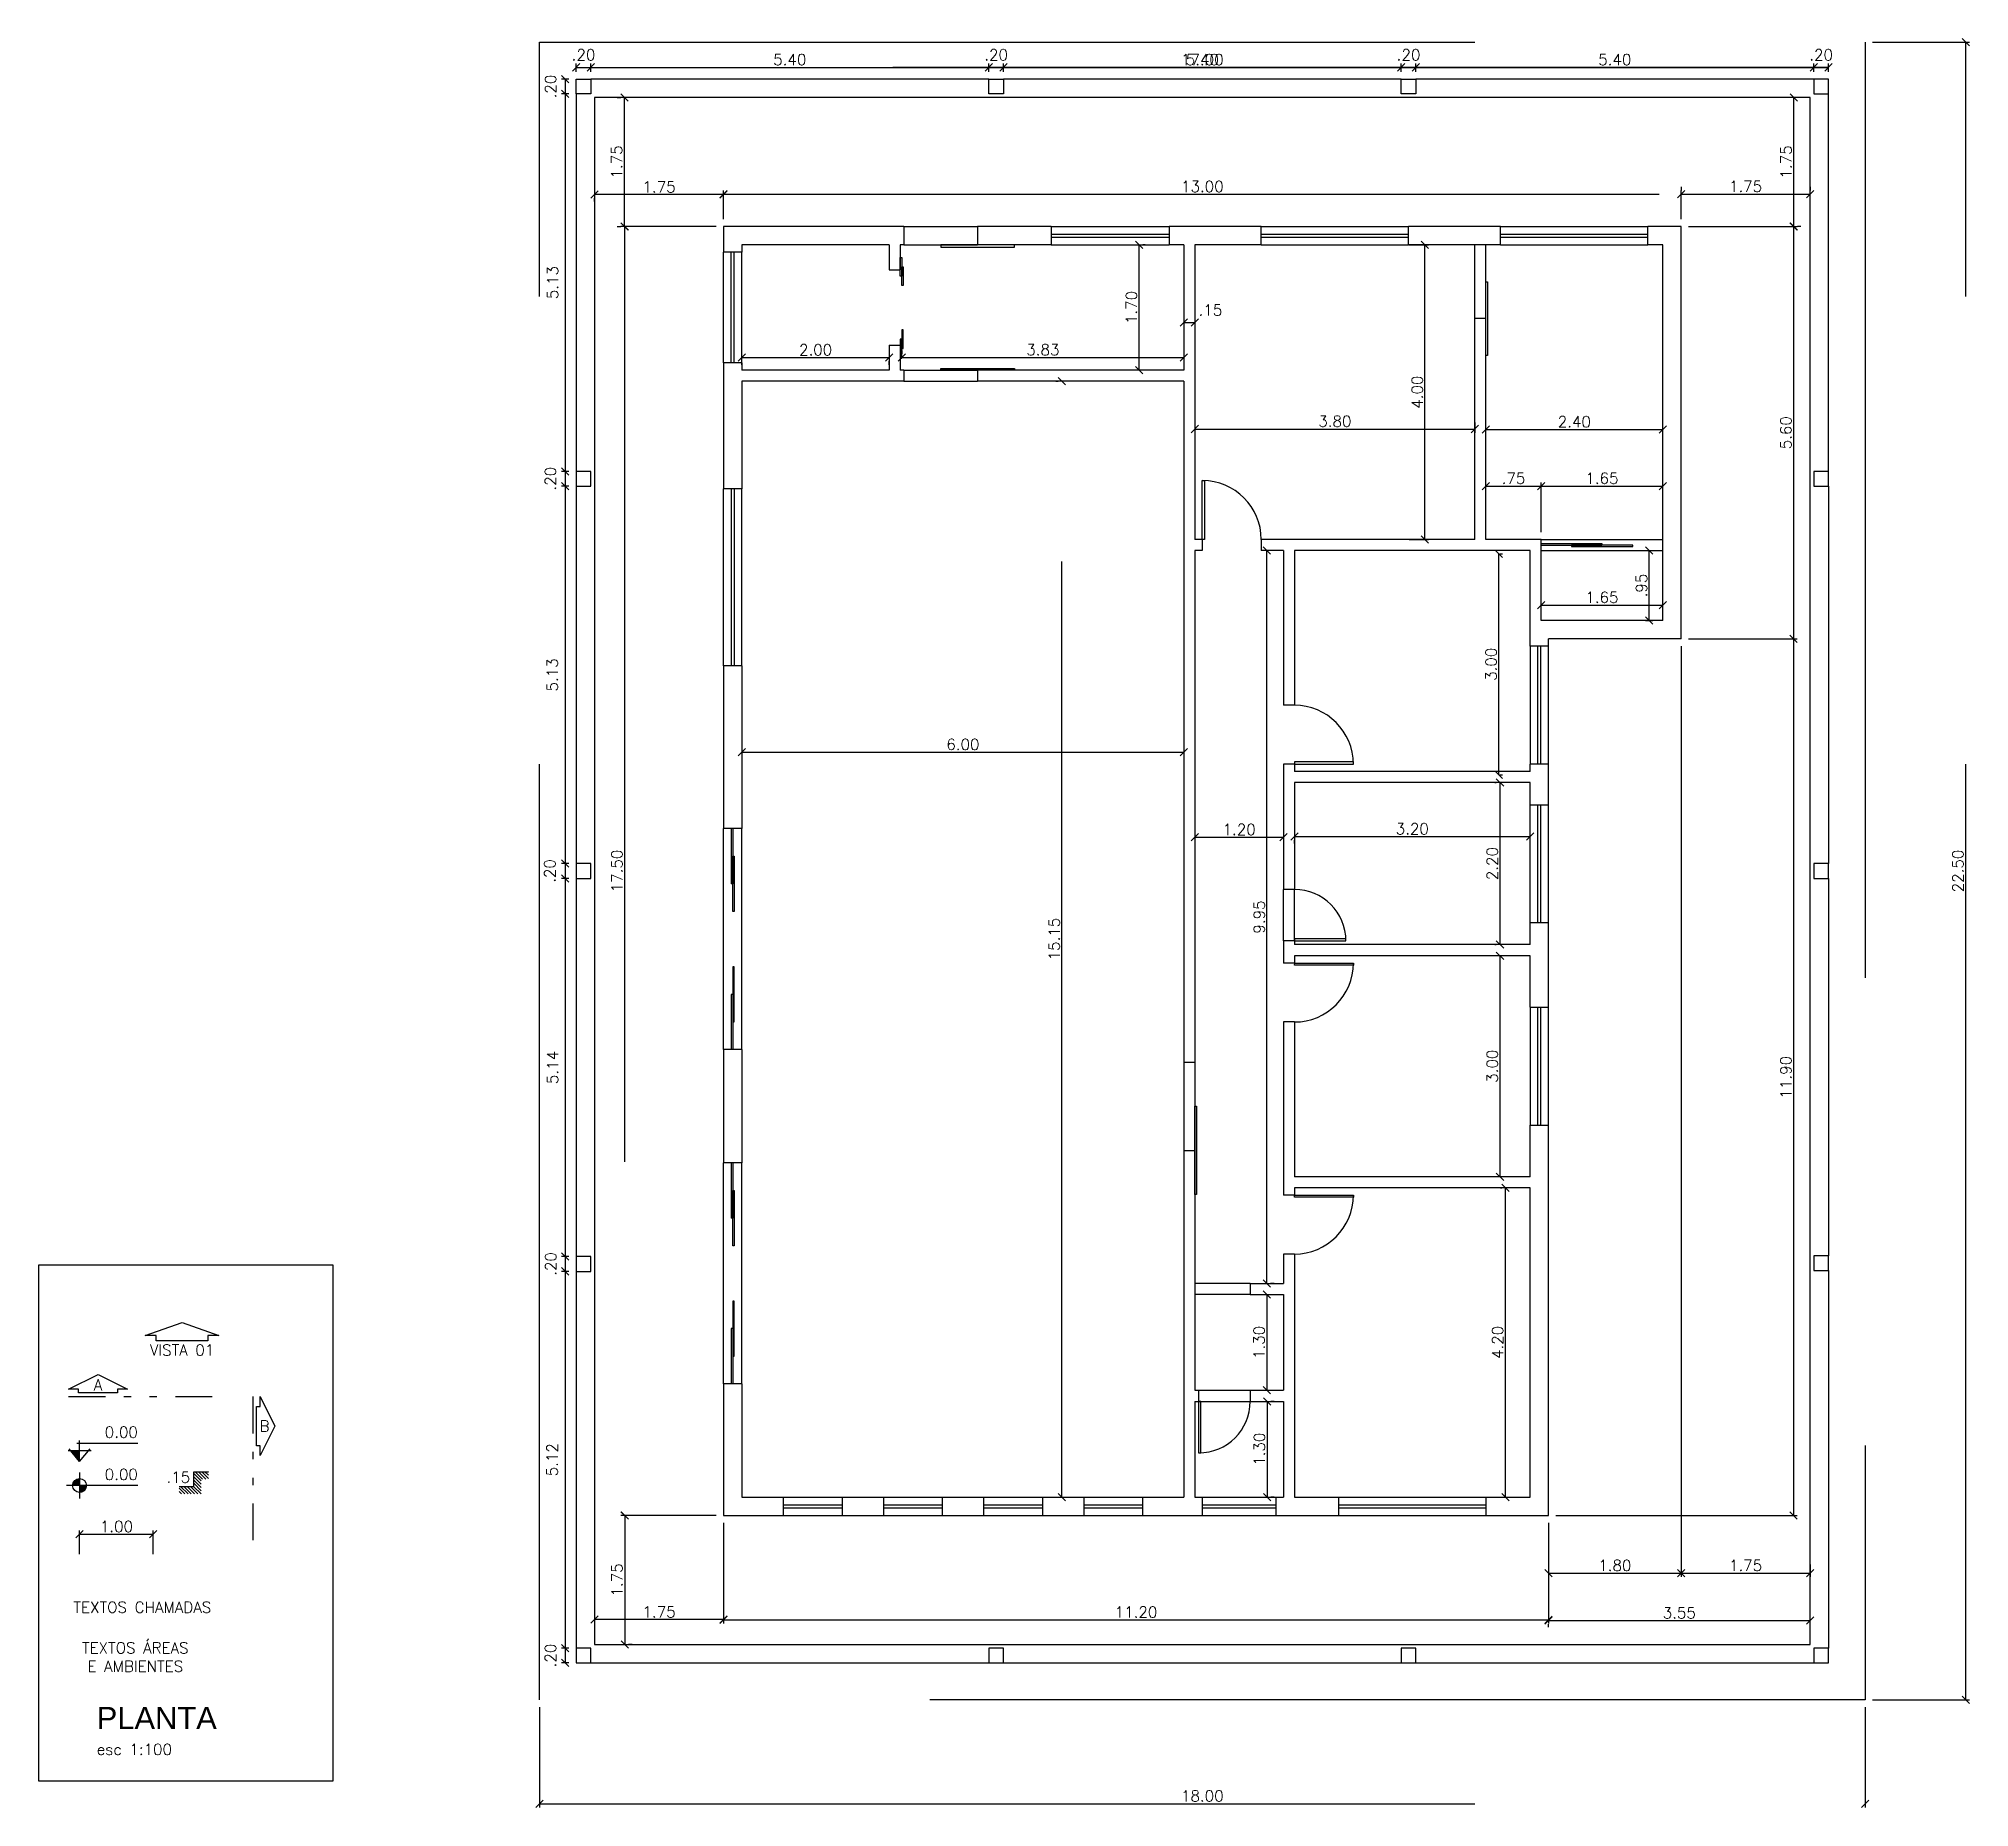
# Model space of a CAD drawing. Header units: millimetres. Extents: x 594.7 to 620.9, y 548.5 to 572.5.
import ezdxf

# ---------------------------------------------------------------- set-up
doc = ezdxf.new("R2010")
doc.units = ezdxf.units.MM
doc.linetypes.add('DASHED', pattern=[19.05, 12.7, -6.35])
doc.linetypes.add('DIVIDE', pattern=[1.25, 0.5, -0.25, 0, -0.25, 0, -0.25])
for name, color, linetype in [('ARQ-ALVENARIA', 4, 'Continuous'), ('ARQ-COTAS', 30, 'Continuous'), ('ARQ-ESQ-01', 1, 'Continuous'), ('ARQ-ESQ-02', 2, 'Continuous'), ('ARQ-ESTRUTURA', 6, 'Continuous'), ('ARQ-LINHACORTE', 3, 'DIVIDE'), ('ARQ-NIVEL', 1, 'Continuous'), ('ARQ-PISO', 8, 'Continuous'), ('ARQ-TEXTO2', 2, 'Continuous'), ('ARQ-TEXTO3', 3, 'Continuous'), ('ARQ-TEXTO4', 4, 'Continuous')]:
    doc.layers.add(name, color=color, linetype=linetype)
doc.layers.add('ARQ-TELHADO', color=252, linetype='DASHED', lineweight=30)
doc.styles.add('ROMANS', font='romans.shx')
doc.dimstyles.new('1-100', dxfattribs={"dimtxt": 0.15, "dimasz": 0.1, "dimexe": 0.05, "dimexo": 0.1, "dimgap": 0.03, "dimtad": 1, "dimzin": 5, "dimdsep": 46, "dimtxsty": 'ROMANS', "dimblk": 'OBLIQUE', "dimcen": 0, "dimclrd": 256, "dimclre": 256, "dimclrt": 2, "dimadec": 0, "dimazin": 0, "dimtfac": 1, "dimtofl": 0, "dimtmove": 2, "dimatfit": 3, "dimfxl": 0.04, "dimtolj": 1, "dimtzin": 1, "dimarcsym": 0})

msp = doc.modelspace()

# ---------------------------------------------------------------- texts
at = {"layer": 'ARQ-LINHACORTE', "color": 2, "char_height": 0.15, "style": 'ROMANS'}
for s, insert, attachment_point in [('VISTA 01', (596.672, 554.773), 2), ('A', (595.531, 554.226), 5), ('B', (597.791, 553.666), 5)]:
    msp.add_mtext(s, dxfattribs=dict(at, insert=insert, attachment_point=attachment_point))
at = {"layer": 'ARQ-NIVEL', "color": 2, "char_height": 0.15, "attachment_point": 9, "style": 'ROMANS'}
for s, insert in [('0.00', (596.072, 553.509)), ('0.00', (596.072, 552.936)), ('.15', (596.781, 552.897))]:
    msp.add_mtext(s, dxfattribs=dict(at, insert=insert))
at = {"layer": 'ARQ-TEXTO2', "insert": (595.198, 551.281), "char_height": 0.15, "attachment_point": 1, "style": 'ROMANS'}
msp.add_mtext('TEXTOS CHAMADAS', dxfattribs=at)
at = {"layer": 'ARQ-TEXTO3', "insert": (596.037, 550.53), "char_height": 0.15, "attachment_point": 5, "style": 'ROMANS'}
msp.add_mtext('TEXTOS ÁREAS\\PE AMBIENTES', dxfattribs=at)
at = {"layer": 'ARQ-TEXTO4', "insert": (595.513, 549.853), "char_height": 0.15, "attachment_point": 1, "style": 'ROMANS'}
msp.add_mtext('{\\fArial|b0|i0|c238|p34;\\H2x;\\C4;PLANTA\\Fromans|c0;\\H0.6668x;\\P\\H0.7499x;\\C2;esc 1:100}', dxfattribs=at)

# ---------------------------------------------------------------- blocks, each defined once
blk = doc.blocks.new('_Oblique')
at = {"color": 0, "linetype": 'ByBlock', "lineweight": -2}
blk.add_line((-0.5, -0.5), (0.5, 0.5), dxfattribs=at)
blk = doc.blocks.new('*D15')
at = {"layer": 'ARQ-COTAS', "lineweight": -2}
for p, q in [((595.281, 551.929), (595.281, 552.248)), ((595.281, 552.198), (596.281, 552.198)), ((596.281, 551.929), (596.281, 552.248))]:
    blk.add_line(p, q, dxfattribs=at)
at = {"layer": 'DEFPOINTS', "color": 0}
for p in [(596.281, 552.198), (595.281, 551.829), (596.281, 551.829)]:
    blk.add_point(p, dxfattribs=at)
at = {"layer": 'ARQ-COTAS', "lineweight": -2, "xscale": 0.1, "yscale": 0.1, "zscale": 0.1, "rotation": 180}
blk.add_blockref('_Oblique', (595.281, 552.198), dxfattribs=at)
at = {"layer": 'ARQ-COTAS', "lineweight": -2, "xscale": 0.1, "yscale": 0.1, "zscale": 0.1}
blk.add_blockref('_Oblique', (596.281, 552.198), dxfattribs=at)
at = {"layer": 'ARQ-COTAS', "color": 2, "insert": (595.781, 552.303), "char_height": 0.15, "attachment_point": 5, "style": 'ROMANS'}
blk.add_mtext('\\A1;1.00', dxfattribs=at)
blk = doc.blocks.new('A$C4D0E081D')
at = {"layer": 'ARQ-NIVEL'}
h = blk.add_hatch(dxfattribs=at)
h.set_pattern_fill('ANSI31', color=8, scale=0.25, angle=90, style=0)
h.set_pattern_definition([(135, (-18.381433, -69.158416), (-0.022097087, -0.022097087), [])])
h.paths.add_polyline_path([(0.4, 0.3), (0.2, 0.3), (0.2, 0.1), (0, 0.1), (0, 0), (0.3, 0), (0.3, 0.2), (0.4, 0.2)])
at = {"layer": 'ARQ-NIVEL', "color": 2}
blk.add_lwpolyline([(0, 0.1), (0.2, 0.1), (0.2, 0.3), (0.4, 0.3)], dxfattribs=at)
blk = doc.blocks.new('nivel planta')
at = {"layer": 'ARQ-NIVEL', "color": 1}
for p, q in [((0, 0), (-0.969, 0)), ((-0.884, 0.007), (-0.791, 0.007)), ((-0.883, 0.015), (-0.791, 0.015)), ((-0.882, 0.023), (-0.791, 0.023)), ((-0.88, 0.03), (-0.791, 0.03)), ((-0.876, 0.038), (-0.791, 0.038)), ((-0.873, 0.046), (-0.791, 0.046)), ((-0.868, 0.054), (-0.791, 0.054)), ((-0.861, 0.062), (-0.791, 0.062)), ((-0.854, 0.069), (-0.791, 0.069)), ((-0.844, 0.077), (-0.791, 0.077)), ((-0.83, 0.085), (-0.791, 0.085)), ((-0.791, 0.174), (-0.791, -0.179)), ((-0.791, -0.001), (-0.697, -0.001)), ((-0.791, -0.009), (-0.698, -0.009)), ((-0.791, -0.016), (-0.699, -0.016)), ((-0.791, -0.024), (-0.7, -0.024)), ((-0.791, -0.032), (-0.703, -0.032)), ((-0.791, -0.04), (-0.706, -0.04)), ((-0.791, -0.048), (-0.71, -0.048)), ((-0.791, -0.056), (-0.715, -0.056)), ((-0.791, -0.063), (-0.722, -0.063)), ((-0.791, -0.071), (-0.73, -0.071)), ((-0.791, -0.079), (-0.74, -0.079)), ((-0.791, -0.087), (-0.755, -0.087))]:
    blk.add_line(p, q, dxfattribs=at)
blk.add_circle((-0.791, 0), 0.0937, dxfattribs=at)
blk = doc.blocks.new('nivel corte')
at = {"color": 1}
for p, q in [((0, 0), (0, 0.287)), ((-0.155, 0.15), (0.155, 0.15)), ((0, 0), (-0.144, 0.174)), ((0, 0.141), (-0.117, 0.141)), ((0, 0.131), (-0.109, 0.131)), ((0, 0.122), (-0.101, 0.122)), ((0, 0.113), (-0.093, 0.113)), ((0, 0.103), (-0.086, 0.103)), ((0, 0.094), (-0.078, 0.094)), ((0, 0.084), (-0.07, 0.084)), ((0, 0.075), (-0.062, 0.075)), ((0, 0.066), (-0.054, 0.066)), ((0, 0.056), (-0.047, 0.056)), ((0, 0.047), (-0.039, 0.047)), ((-0.038, 0.249), (0.791, 0.249)), ((0, 0.038), (-0.031, 0.038)), ((0, 0.028), (-0.023, 0.028)), ((0, 0.019), (-0.016, 0.019)), ((0, 0.009), (-0.008, 0.009)), ((0, 0), (0.144, 0.174))]:
    blk.add_line(p, q, dxfattribs=at)
blk = doc.blocks.new('*D34')
at = {"layer": 'ARQ-TELHADO', "lineweight": -2}
for p, q in [((604.022, 570.052), (604.022, 570.439)), ((604.022, 570.389), (617.022, 570.389)), ((617.022, 570.052), (617.022, 570.439))]:
    blk.add_line(p, q, dxfattribs=at)
at = {"layer": 'DEFPOINTS', "color": 0}
for p in [(617.022, 570.389), (604.022, 569.952), (617.022, 569.952)]:
    blk.add_point(p, dxfattribs=at)
at = {"layer": 'ARQ-TELHADO', "lineweight": -2, "xscale": 0.1, "yscale": 0.1, "zscale": 0.1}
for p, rotation in [((604.022, 570.389), 179.9999999999995), ((617.022, 570.389), 359.9999999999995)]:
    blk.add_blockref('_Oblique', p, dxfattribs=dict(at, rotation=rotation))
at = {"layer": 'ARQ-TELHADO', "color": 2, "insert": (610.522, 570.494), "char_height": 0.15, "attachment_point": 5, "style": 'ROMANS'}
blk.add_mtext('\\A1;13.00', dxfattribs=at)
blk = doc.blocks.new('*D35')
at = {"layer": 'ARQ-TELHADO', "lineweight": -2}
for p, q in [((617.122, 569.952), (618.599, 569.952)), ((618.549, 569.952), (618.549, 564.352)), ((617.122, 564.352), (618.599, 564.352))]:
    blk.add_line(p, q, dxfattribs=at)
at = {"layer": 'DEFPOINTS', "color": 0}
for p in [(617.022, 569.952), (617.022, 564.352), (618.549, 564.352)]:
    blk.add_point(p, dxfattribs=at)
at = {"layer": 'ARQ-TELHADO', "lineweight": -2, "xscale": 0.1, "yscale": 0.1, "zscale": 0.1}
for p, rotation in [((618.549, 569.952), 90), ((618.549, 564.352), 270)]:
    blk.add_blockref('_Oblique', p, dxfattribs=dict(at, rotation=rotation))
at = {"layer": 'ARQ-TELHADO', "color": 2, "insert": (618.444, 567.152), "char_height": 0.15, "attachment_point": 5, "rotation": 90, "style": 'ROMANS'}
blk.add_mtext('\\A1;5.60', dxfattribs=at)
blk = doc.blocks.new('*D37')
at = {"layer": 'ARQ-TELHADO', "lineweight": -2}
for p, q in [((617.122, 564.352), (618.599, 564.352)), ((618.549, 564.352), (618.549, 552.452)), ((615.322, 552.452), (618.599, 552.452))]:
    blk.add_line(p, q, dxfattribs=at)
at = {"layer": 'DEFPOINTS', "color": 0}
for p in [(617.022, 564.352), (615.222, 552.452), (618.549, 552.452)]:
    blk.add_point(p, dxfattribs=at)
at = {"layer": 'ARQ-TELHADO', "lineweight": -2, "xscale": 0.1, "yscale": 0.1, "zscale": 0.1}
for p, rotation in [((618.549, 564.352), 90), ((618.549, 552.452), 270)]:
    blk.add_blockref('_Oblique', p, dxfattribs=dict(at, rotation=rotation))
at = {"layer": 'ARQ-TELHADO', "color": 2, "insert": (618.444, 558.402), "char_height": 0.15, "attachment_point": 5, "rotation": 90, "style": 'ROMANS'}
blk.add_mtext('\\A1;11.90', dxfattribs=at)
blk = doc.blocks.new('*D38')
at = {"layer": 'ARQ-TELHADO', "lineweight": -2}
for p, q in [((603.922, 569.952), (602.63, 569.952)), ((602.68, 569.952), (602.68, 552.452)), ((603.922, 552.452), (602.63, 552.452))]:
    blk.add_line(p, q, dxfattribs=at)
at = {"layer": 'DEFPOINTS', "color": 0}
for p in [(604.022, 569.952), (602.68, 552.452), (604.022, 552.452)]:
    blk.add_point(p, dxfattribs=at)
at = {"layer": 'ARQ-TELHADO', "lineweight": -2, "xscale": 0.1, "yscale": 0.1, "zscale": 0.1}
for p, rotation in [((602.68, 569.952), 90), ((602.68, 552.452), 270)]:
    blk.add_blockref('_Oblique', p, dxfattribs=dict(at, rotation=rotation))
at = {"layer": 'ARQ-TELHADO', "color": 2, "insert": (602.575, 561.202), "char_height": 0.15, "attachment_point": 5, "rotation": 90, "style": 'ROMANS'}
blk.add_mtext('\\A1;17.50', dxfattribs=at)
blk = doc.blocks.new('*D39')
at = {"layer": 'ARQ-TELHADO', "lineweight": -2}
for p, q in [((604.022, 552.352), (604.022, 550.986)), ((615.222, 552.352), (615.222, 550.986)), ((604.022, 551.036), (615.222, 551.036))]:
    blk.add_line(p, q, dxfattribs=at)
at = {"layer": 'DEFPOINTS', "color": 0}
for p in [(604.022, 552.452), (615.222, 552.452), (615.222, 551.036)]:
    blk.add_point(p, dxfattribs=at)
at = {"layer": 'ARQ-TELHADO', "lineweight": -2, "xscale": 0.1, "yscale": 0.1, "zscale": 0.1, "rotation": 180}
blk.add_blockref('_Oblique', (604.022, 551.036), dxfattribs=at)
at = {"layer": 'ARQ-TELHADO', "lineweight": -2, "xscale": 0.1, "yscale": 0.1, "zscale": 0.1}
blk.add_blockref('_Oblique', (615.222, 551.036), dxfattribs=at)
at = {"layer": 'ARQ-TELHADO', "color": 2, "insert": (609.622, 551.141), "char_height": 0.15, "attachment_point": 5, "style": 'ROMANS'}
blk.add_mtext('\\A1;11.20', dxfattribs=at)
blk = doc.blocks.new('*D40')
at = {"layer": 'ARQ-TELHADO', "lineweight": -2}
for p, q in [((617.022, 564.252), (617.022, 551.619)), ((615.222, 552.352), (615.222, 551.619)), ((615.222, 551.669), (617.022, 551.669))]:
    blk.add_line(p, q, dxfattribs=at)
at = {"layer": 'DEFPOINTS', "color": 0}
for p in [(617.022, 564.352), (615.222, 552.452), (617.022, 551.669)]:
    blk.add_point(p, dxfattribs=at)
at = {"layer": 'ARQ-TELHADO', "lineweight": -2, "xscale": 0.1, "yscale": 0.1, "zscale": 0.1}
for p, rotation in [((615.222, 551.669), 90), ((617.022, 551.669), 270)]:
    blk.add_blockref('_Oblique', p, dxfattribs=dict(at, rotation=rotation))
at = {"layer": 'ARQ-TELHADO', "color": 2, "insert": (616.122, 551.774), "char_height": 0.15, "attachment_point": 5, "style": 'ROMANS'}
blk.add_mtext('\\A1;1.80', dxfattribs=at)
blk = doc.blocks.new('*D41')
at = {"layer": 'ARQ-TELHADO', "lineweight": -2}
for p, q in [((604.272, 562.816), (610.272, 562.816)), ((604.272, 562.783), (604.272, 562.766)), ((610.272, 562.783), (610.272, 562.766))]:
    blk.add_line(p, q, dxfattribs=at)
at = {"layer": 'DEFPOINTS', "color": 0}
for p in [(604.272, 562.883), (610.272, 562.883), (610.272, 562.816)]:
    blk.add_point(p, dxfattribs=at)
at = {"layer": 'ARQ-TELHADO', "lineweight": -2, "xscale": 0.1, "yscale": 0.1, "zscale": 0.1, "rotation": 180}
blk.add_blockref('_Oblique', (604.272, 562.816), dxfattribs=at)
at = {"layer": 'ARQ-TELHADO', "lineweight": -2, "xscale": 0.1, "yscale": 0.1, "zscale": 0.1}
blk.add_blockref('_Oblique', (610.272, 562.816), dxfattribs=at)
at = {"layer": 'ARQ-TELHADO', "color": 2, "insert": (607.272, 562.921), "char_height": 0.15, "attachment_point": 5, "style": 'ROMANS'}
blk.add_mtext('\\A1;6.00', dxfattribs=at)
blk = doc.blocks.new('*D42')
at = {"layer": 'ARQ-TELHADO', "lineweight": -2}
for p, q in [((610.422, 567.292), (610.422, 567.152)), ((610.422, 567.202), (614.222, 567.202)), ((614.222, 567.292), (614.222, 567.152))]:
    blk.add_line(p, q, dxfattribs=at)
at = {"layer": 'DEFPOINTS', "color": 0}
for p in [(610.422, 567.392), (614.222, 567.392), (614.222, 567.202)]:
    blk.add_point(p, dxfattribs=at)
at = {"layer": 'ARQ-TELHADO', "lineweight": -2, "xscale": 0.1, "yscale": 0.1, "zscale": 0.1, "rotation": 180}
blk.add_blockref('_Oblique', (610.422, 567.202), dxfattribs=at)
at = {"layer": 'ARQ-TELHADO', "lineweight": -2, "xscale": 0.1, "yscale": 0.1, "zscale": 0.1}
blk.add_blockref('_Oblique', (614.222, 567.202), dxfattribs=at)
at = {"layer": 'ARQ-TELHADO', "color": 2, "insert": (612.322, 567.307), "char_height": 0.15, "attachment_point": 5, "style": 'ROMANS'}
blk.add_mtext('\\A1;3.80', dxfattribs=at)
blk = doc.blocks.new('*D43')
at = {"layer": 'ARQ-TELHADO', "lineweight": -2}
for p, q in [((614.372, 567.195), (616.772, 567.195)), ((614.372, 567.102), (614.372, 567.145)), ((616.772, 567.102), (616.772, 567.145))]:
    blk.add_line(p, q, dxfattribs=at)
at = {"layer": 'DEFPOINTS', "color": 0}
for p in [(614.372, 567.202), (616.772, 567.202), (616.772, 567.195)]:
    blk.add_point(p, dxfattribs=at)
at = {"layer": 'ARQ-TELHADO', "lineweight": -2, "xscale": 0.1, "yscale": 0.1, "zscale": 0.1, "rotation": 180}
blk.add_blockref('_Oblique', (614.372, 567.195), dxfattribs=at)
at = {"layer": 'ARQ-TELHADO', "lineweight": -2, "xscale": 0.1, "yscale": 0.1, "zscale": 0.1}
blk.add_blockref('_Oblique', (616.772, 567.195), dxfattribs=at)
at = {"layer": 'ARQ-TELHADO', "color": 2, "insert": (615.572, 567.3), "char_height": 0.15, "attachment_point": 5, "style": 'ROMANS'}
blk.add_mtext('\\A1;2.40', dxfattribs=at)
blk = doc.blocks.new('*D44')
at = {"layer": 'ARQ-TELHADO', "lineweight": -2}
for p, q in [((604.272, 568.172), (606.272, 568.172)), ((604.272, 568.073), (604.272, 568.122)), ((606.272, 568.072), (606.272, 568.122))]:
    blk.add_line(p, q, dxfattribs=at)
at = {"layer": 'DEFPOINTS', "color": 0}
for p in [(604.272, 568.173), (606.272, 568.172), (606.272, 568.172)]:
    blk.add_point(p, dxfattribs=at)
at = {"layer": 'ARQ-TELHADO', "lineweight": -2, "xscale": 0.1, "yscale": 0.1, "zscale": 0.1, "rotation": 180}
blk.add_blockref('_Oblique', (604.272, 568.172), dxfattribs=at)
at = {"layer": 'ARQ-TELHADO', "lineweight": -2, "xscale": 0.1, "yscale": 0.1, "zscale": 0.1}
blk.add_blockref('_Oblique', (606.272, 568.172), dxfattribs=at)
at = {"layer": 'ARQ-TELHADO', "color": 2, "insert": (605.272, 568.277), "char_height": 0.15, "attachment_point": 5, "style": 'ROMANS'}
blk.add_mtext('\\A1;2.00', dxfattribs=at)
blk = doc.blocks.new('*D45')
at = {"layer": 'ARQ-TELHADO', "lineweight": -2}
for p, q in [((606.441, 568.266), (606.441, 568.223)), ((610.272, 568.266), (610.272, 568.223)), ((606.441, 568.173), (610.272, 568.173))]:
    blk.add_line(p, q, dxfattribs=at)
at = {"layer": 'DEFPOINTS', "color": 0}
for p in [(606.441, 568.166), (610.272, 568.173), (610.272, 568.166)]:
    blk.add_point(p, dxfattribs=at)
at = {"layer": 'ARQ-TELHADO', "lineweight": -2, "xscale": 0.1, "yscale": 0.1, "zscale": 0.1, "rotation": 180}
blk.add_blockref('_Oblique', (606.441, 568.173), dxfattribs=at)
at = {"layer": 'ARQ-TELHADO', "lineweight": -2, "xscale": 0.1, "yscale": 0.1, "zscale": 0.1}
blk.add_blockref('_Oblique', (610.272, 568.173), dxfattribs=at)
at = {"layer": 'ARQ-TELHADO', "color": 2, "insert": (608.357, 568.278), "char_height": 0.15, "attachment_point": 5, "style": 'ROMANS'}
blk.add_mtext('\\A1;3.83', dxfattribs=at)
blk = doc.blocks.new('*D48')
at = {"layer": 'ARQ-TELHADO', "lineweight": -2}
for p, q in [((611.772, 561.669), (614.972, 561.669)), ((611.772, 561.577), (611.772, 561.619)), ((614.972, 561.577), (614.972, 561.619))]:
    blk.add_line(p, q, dxfattribs=at)
at = {"layer": 'DEFPOINTS', "color": 0}
for p in [(611.772, 561.677), (614.972, 561.677), (614.972, 561.669)]:
    blk.add_point(p, dxfattribs=at)
at = {"layer": 'ARQ-TELHADO', "lineweight": -2, "xscale": 0.1, "yscale": 0.1, "zscale": 0.1, "rotation": 180}
blk.add_blockref('_Oblique', (611.772, 561.669), dxfattribs=at)
at = {"layer": 'ARQ-TELHADO', "lineweight": -2, "xscale": 0.1, "yscale": 0.1, "zscale": 0.1}
blk.add_blockref('_Oblique', (614.972, 561.669), dxfattribs=at)
at = {"layer": 'ARQ-TELHADO', "color": 2, "insert": (613.372, 561.774), "char_height": 0.15, "attachment_point": 5, "style": 'ROMANS'}
blk.add_mtext('\\A1;3.20', dxfattribs=at)
blk = doc.blocks.new('*D51')
at = {"layer": 'ARQ-TELHADO', "lineweight": -2}
for p, q in [((610.422, 561.716), (610.422, 561.71)), ((611.622, 561.716), (611.622, 561.71)), ((610.422, 561.66), (611.622, 561.66))]:
    blk.add_line(p, q, dxfattribs=at)
at = {"layer": 'DEFPOINTS', "color": 0}
for p in [(610.422, 561.616), (611.622, 561.66), (611.622, 561.616)]:
    blk.add_point(p, dxfattribs=at)
at = {"layer": 'ARQ-TELHADO', "lineweight": -2, "xscale": 0.1, "yscale": 0.1, "zscale": 0.1, "rotation": 180}
blk.add_blockref('_Oblique', (610.422, 561.66), dxfattribs=at)
at = {"layer": 'ARQ-TELHADO', "lineweight": -2, "xscale": 0.1, "yscale": 0.1, "zscale": 0.1}
blk.add_blockref('_Oblique', (611.622, 561.66), dxfattribs=at)
at = {"layer": 'ARQ-TELHADO', "color": 2, "insert": (611.022, 561.765), "char_height": 0.15, "attachment_point": 5, "style": 'ROMANS'}
blk.add_mtext('\\A1;1.20', dxfattribs=at)
blk = doc.blocks.new('*D52')
at = {"layer": 'ARQ-TELHADO', "lineweight": -2}
for p, q in [((614.572, 556.902), (614.586, 556.902)), ((614.636, 552.702), (614.636, 556.902)), ((614.572, 552.702), (614.586, 552.702))]:
    blk.add_line(p, q, dxfattribs=at)
at = {"layer": 'DEFPOINTS', "color": 0}
for p in [(614.636, 556.902), (614.672, 556.902), (614.672, 552.702)]:
    blk.add_point(p, dxfattribs=at)
at = {"layer": 'ARQ-TELHADO', "lineweight": -2, "xscale": 0.1, "yscale": 0.1, "zscale": 0.1}
for p, rotation in [((614.636, 556.902), 90), ((614.636, 552.702), 270)]:
    blk.add_blockref('_Oblique', p, dxfattribs=dict(at, rotation=rotation))
at = {"layer": 'ARQ-TELHADO', "color": 2, "insert": (614.531, 554.802), "char_height": 0.15, "attachment_point": 5, "rotation": 90, "style": 'ROMANS'}
blk.add_mtext('\\A1;4.20', dxfattribs=at)
blk = doc.blocks.new('*D53')
at = {"layer": 'ARQ-TELHADO', "lineweight": -2}
for p, q in [((614.536, 560.052), (614.513, 560.052)), ((614.563, 557.052), (614.563, 560.052)), ((614.536, 557.052), (614.513, 557.052))]:
    blk.add_line(p, q, dxfattribs=at)
at = {"layer": 'DEFPOINTS', "color": 0}
for p in [(614.563, 560.052), (614.636, 560.052), (614.636, 557.052)]:
    blk.add_point(p, dxfattribs=at)
at = {"layer": 'ARQ-TELHADO', "lineweight": -2, "xscale": 0.1, "yscale": 0.1, "zscale": 0.1}
for p, rotation in [((614.563, 560.052), 90), ((614.563, 557.052), 270)]:
    blk.add_blockref('_Oblique', p, dxfattribs=dict(at, rotation=rotation))
at = {"layer": 'ARQ-TELHADO', "color": 2, "insert": (614.458, 558.552), "char_height": 0.15, "attachment_point": 5, "rotation": 90, "style": 'ROMANS'}
blk.add_mtext('\\A1;3.00', dxfattribs=at)
blk = doc.blocks.new('*D54')
at = {"layer": 'ARQ-TELHADO', "lineweight": -2}
for p, q in [((614.492, 562.402), (614.513, 562.402)), ((614.563, 560.202), (614.563, 562.402)), ((614.492, 560.202), (614.513, 560.202))]:
    blk.add_line(p, q, dxfattribs=at)
at = {"layer": 'DEFPOINTS', "color": 0}
for p in [(614.563, 562.402), (614.592, 562.402), (614.592, 560.202)]:
    blk.add_point(p, dxfattribs=at)
at = {"layer": 'ARQ-TELHADO', "lineweight": -2, "xscale": 0.1, "yscale": 0.1, "zscale": 0.1}
for p, rotation in [((614.563, 562.402), 90), ((614.563, 560.202), 270)]:
    blk.add_blockref('_Oblique', p, dxfattribs=dict(at, rotation=rotation))
at = {"layer": 'ARQ-TELHADO', "color": 2, "insert": (614.458, 561.302), "char_height": 0.15, "attachment_point": 5, "rotation": 90, "style": 'ROMANS'}
blk.add_mtext('\\A1;2.20', dxfattribs=at)
blk = doc.blocks.new('*D55')
at = {"layer": 'ARQ-TELHADO', "lineweight": -2}
for p, q in [((614.547, 562.508), (614.547, 565.508)), ((614.56, 565.508), (614.597, 565.508)), ((614.56, 562.508), (614.597, 562.508))]:
    blk.add_line(p, q, dxfattribs=at)
at = {"layer": 'DEFPOINTS', "color": 0}
for p in [(614.46, 565.508), (614.547, 565.508), (614.46, 562.508)]:
    blk.add_point(p, dxfattribs=at)
at = {"layer": 'ARQ-TELHADO', "lineweight": -2, "xscale": 0.1, "yscale": 0.1, "zscale": 0.1}
for p, rotation in [((614.547, 565.508), 90), ((614.547, 562.508), 270)]:
    blk.add_blockref('_Oblique', p, dxfattribs=dict(at, rotation=rotation))
at = {"layer": 'ARQ-TELHADO', "color": 2, "insert": (614.442, 564.008), "char_height": 0.15, "attachment_point": 5, "rotation": 90, "style": 'ROMANS'}
blk.add_mtext('\\A1;3.00', dxfattribs=at)
blk = doc.blocks.new('*D56')
at = {"layer": 'ARQ-TELHADO', "lineweight": -2}
for p, q in [((613.332, 569.702), (613.594, 569.702)), ((613.544, 565.702), (613.544, 569.702)), ((613.332, 565.702), (613.594, 565.702))]:
    blk.add_line(p, q, dxfattribs=at)
at = {"layer": 'DEFPOINTS', "color": 0}
for p in [(613.232, 569.702), (613.544, 569.702), (613.232, 565.702)]:
    blk.add_point(p, dxfattribs=at)
at = {"layer": 'ARQ-TELHADO', "lineweight": -2, "xscale": 0.1, "yscale": 0.1, "zscale": 0.1}
for p, rotation in [((613.544, 569.702), 90), ((613.544, 565.702), 270)]:
    blk.add_blockref('_Oblique', p, dxfattribs=dict(at, rotation=rotation))
at = {"layer": 'ARQ-TELHADO', "color": 2, "insert": (613.439, 567.702), "char_height": 0.15, "attachment_point": 5, "rotation": 90, "style": 'ROMANS'}
blk.add_mtext('\\A1;4.00', dxfattribs=at)
blk = doc.blocks.new('*D60')
at = {"layer": 'ARQ-TELHADO', "lineweight": -2}
for p, q in [((614.372, 566.353), (614.372, 566.478)), ((614.372, 566.428), (615.122, 566.428)), ((615.122, 565.802), (615.122, 566.478))]:
    blk.add_line(p, q, dxfattribs=at)
at = {"layer": 'DEFPOINTS', "color": 0}
for p in [(615.122, 566.428), (614.372, 566.253), (615.122, 565.702)]:
    blk.add_point(p, dxfattribs=at)
at = {"layer": 'ARQ-TELHADO', "lineweight": -2, "xscale": 0.1, "yscale": 0.1, "zscale": 0.1, "rotation": 180}
blk.add_blockref('_Oblique', (614.372, 566.428), dxfattribs=at)
at = {"layer": 'ARQ-TELHADO', "lineweight": -2, "xscale": 0.1, "yscale": 0.1, "zscale": 0.1}
blk.add_blockref('_Oblique', (615.122, 566.428), dxfattribs=at)
at = {"layer": 'ARQ-TELHADO', "color": 2, "insert": (614.747, 566.533), "char_height": 0.15, "attachment_point": 5, "style": 'ROMANS'}
blk.add_mtext('\\A1;.75', dxfattribs=at)
blk = doc.blocks.new('*D61')
at = {"layer": 'ARQ-TELHADO', "lineweight": -2}
for p, q in [((615.122, 565.802), (615.122, 566.478)), ((615.122, 566.428), (616.772, 566.428)), ((616.772, 566.336), (616.772, 566.378))]:
    blk.add_line(p, q, dxfattribs=at)
at = {"layer": 'DEFPOINTS', "color": 0}
for p in [(616.772, 566.436), (616.772, 566.428), (615.122, 565.702)]:
    blk.add_point(p, dxfattribs=at)
at = {"layer": 'ARQ-TELHADO', "lineweight": -2, "xscale": 0.1, "yscale": 0.1, "zscale": 0.1, "rotation": 180}
blk.add_blockref('_Oblique', (615.122, 566.428), dxfattribs=at)
at = {"layer": 'ARQ-TELHADO', "lineweight": -2, "xscale": 0.1, "yscale": 0.1, "zscale": 0.1}
blk.add_blockref('_Oblique', (616.772, 566.428), dxfattribs=at)
at = {"layer": 'ARQ-TELHADO', "color": 2, "insert": (615.947, 566.533), "char_height": 0.15, "attachment_point": 5, "style": 'ROMANS'}
blk.add_mtext('\\A1;1.65', dxfattribs=at)
blk = doc.blocks.new('*D62')
at = {"layer": 'ARQ-TELHADO', "lineweight": -2}
for p, q in [((616.538, 565.552), (616.639, 565.552)), ((616.589, 564.602), (616.589, 565.552)), ((616.538, 564.602), (616.639, 564.602))]:
    blk.add_line(p, q, dxfattribs=at)
at = {"layer": 'DEFPOINTS', "color": 0}
for p in [(616.438, 565.552), (616.589, 565.552), (616.438, 564.602)]:
    blk.add_point(p, dxfattribs=at)
at = {"layer": 'ARQ-TELHADO', "lineweight": -2, "xscale": 0.1, "yscale": 0.1, "zscale": 0.1}
for p, rotation in [((616.589, 565.552), 90), ((616.589, 564.602), 270)]:
    blk.add_blockref('_Oblique', p, dxfattribs=dict(at, rotation=rotation))
at = {"layer": 'ARQ-TELHADO', "color": 2, "insert": (616.484, 565.077), "char_height": 0.15, "attachment_point": 5, "rotation": 90, "style": 'ROMANS'}
blk.add_mtext('\\A1;.95', dxfattribs=at)
blk = doc.blocks.new('*D63')
at = {"layer": 'ARQ-TELHADO', "lineweight": -2}
for p, q in [((615.122, 564.812), (616.772, 564.812)), ((615.122, 564.747), (615.122, 564.762)), ((616.772, 564.747), (616.772, 564.762))]:
    blk.add_line(p, q, dxfattribs=at)
at = {"layer": 'DEFPOINTS', "color": 0}
for p in [(615.122, 564.847), (616.772, 564.847), (616.772, 564.812)]:
    blk.add_point(p, dxfattribs=at)
at = {"layer": 'ARQ-TELHADO', "lineweight": -2, "xscale": 0.1, "yscale": 0.1, "zscale": 0.1, "rotation": 180}
blk.add_blockref('_Oblique', (615.122, 564.812), dxfattribs=at)
at = {"layer": 'ARQ-TELHADO', "lineweight": -2, "xscale": 0.1, "yscale": 0.1, "zscale": 0.1}
blk.add_blockref('_Oblique', (616.772, 564.812), dxfattribs=at)
at = {"layer": 'ARQ-TELHADO', "color": 2, "insert": (615.947, 564.917), "char_height": 0.15, "attachment_point": 5, "style": 'ROMANS'}
blk.add_mtext('\\A1;1.65', dxfattribs=at)
blk = doc.blocks.new('*D67')
at = {"layer": 'ARQ-TELHADO', "lineweight": -2}
for p, q in [((610.272, 568.744), (610.272, 568.696)), ((610.272, 568.646), (610.422, 568.646)), ((610.422, 568.744), (610.422, 568.696))]:
    blk.add_line(p, q, dxfattribs=at)
at = {"layer": 'DEFPOINTS', "color": 0}
for p in [(610.272, 568.644), (610.422, 568.646), (610.422, 568.644)]:
    blk.add_point(p, dxfattribs=at)
at = {"layer": 'ARQ-TELHADO', "lineweight": -2, "xscale": 0.1, "yscale": 0.1, "zscale": 0.1, "rotation": 180}
blk.add_blockref('_Oblique', (610.272, 568.646), dxfattribs=at)
at = {"layer": 'ARQ-TELHADO', "lineweight": -2, "xscale": 0.1, "yscale": 0.1, "zscale": 0.1}
blk.add_blockref('_Oblique', (610.422, 568.646), dxfattribs=at)
at = {"layer": 'ARQ-TELHADO', "color": 2, "insert": (610.632, 568.816), "char_height": 0.15, "attachment_point": 5, "style": 'ROMANS'}
blk.add_mtext('\\A1;.15', dxfattribs=at)
blk = doc.blocks.new('*D69')
at = {"layer": 'ARQ-TELHADO', "lineweight": -2}
for p, q in [((602.022, 572.052), (602.022, 572.162)), ((602.022, 572.112), (602.222, 572.112)), ((602.222, 572.052), (602.222, 572.162))]:
    blk.add_line(p, q, dxfattribs=at)
at = {"layer": 'DEFPOINTS', "color": 0}
for p in [(602.022, 571.952), (602.222, 572.112), (602.222, 571.952)]:
    blk.add_point(p, dxfattribs=at)
at = {"layer": 'ARQ-TELHADO', "lineweight": -2, "xscale": 0.1, "yscale": 0.1, "zscale": 0.1, "rotation": 180}
blk.add_blockref('_Oblique', (602.022, 572.112), dxfattribs=at)
at = {"layer": 'ARQ-TELHADO', "lineweight": -2, "xscale": 0.1, "yscale": 0.1, "zscale": 0.1}
blk.add_blockref('_Oblique', (602.222, 572.112), dxfattribs=at)
at = {"layer": 'ARQ-TELHADO', "color": 2, "insert": (602.122, 572.282), "char_height": 0.15, "attachment_point": 5, "style": 'ROMANS'}
blk.add_mtext('\\A1;.20', dxfattribs=at)
blk = doc.blocks.new('*D70')
at = {"layer": 'ARQ-TELHADO', "lineweight": -2}
for p, q in [((602.222, 572.052), (602.222, 572.162)), ((602.222, 572.112), (607.622, 572.112)), ((607.622, 572.052), (607.622, 572.162))]:
    blk.add_line(p, q, dxfattribs=at)
at = {"layer": 'DEFPOINTS', "color": 0}
for p in [(602.222, 571.952), (607.622, 572.112), (607.622, 571.952)]:
    blk.add_point(p, dxfattribs=at)
at = {"layer": 'ARQ-TELHADO', "lineweight": -2, "xscale": 0.1, "yscale": 0.1, "zscale": 0.1, "rotation": 180}
blk.add_blockref('_Oblique', (602.222, 572.112), dxfattribs=at)
at = {"layer": 'ARQ-TELHADO', "lineweight": -2, "xscale": 0.1, "yscale": 0.1, "zscale": 0.1}
blk.add_blockref('_Oblique', (607.622, 572.112), dxfattribs=at)
at = {"layer": 'ARQ-TELHADO', "color": 2, "insert": (604.922, 572.217), "char_height": 0.15, "attachment_point": 5, "style": 'ROMANS'}
blk.add_mtext('\\A1;5.40', dxfattribs=at)
blk = doc.blocks.new('*D71')
at = {"layer": 'ARQ-TELHADO', "lineweight": -2}
for p, q in [((607.622, 572.052), (607.622, 572.162)), ((607.622, 572.112), (607.822, 572.112)), ((607.822, 572.052), (607.822, 572.162))]:
    blk.add_line(p, q, dxfattribs=at)
at = {"layer": 'DEFPOINTS', "color": 0}
for p in [(607.622, 571.952), (607.822, 572.112), (607.822, 571.952)]:
    blk.add_point(p, dxfattribs=at)
at = {"layer": 'ARQ-TELHADO', "lineweight": -2, "xscale": 0.1, "yscale": 0.1, "zscale": 0.1, "rotation": 180}
blk.add_blockref('_Oblique', (607.622, 572.112), dxfattribs=at)
at = {"layer": 'ARQ-TELHADO', "lineweight": -2, "xscale": 0.1, "yscale": 0.1, "zscale": 0.1}
blk.add_blockref('_Oblique', (607.822, 572.112), dxfattribs=at)
at = {"layer": 'ARQ-TELHADO', "color": 2, "insert": (607.722, 572.282), "char_height": 0.15, "attachment_point": 5, "style": 'ROMANS'}
blk.add_mtext('\\A1;.20', dxfattribs=at)
blk = doc.blocks.new('*D72')
at = {"layer": 'ARQ-TELHADO', "lineweight": -2}
for p, q in [((607.822, 572.052), (607.822, 572.162)), ((607.822, 572.112), (613.222, 572.112)), ((613.222, 572.052), (613.222, 572.162))]:
    blk.add_line(p, q, dxfattribs=at)
at = {"layer": 'DEFPOINTS', "color": 0}
for p in [(607.822, 571.952), (613.222, 572.112), (613.222, 571.952)]:
    blk.add_point(p, dxfattribs=at)
at = {"layer": 'ARQ-TELHADO', "lineweight": -2, "xscale": 0.1, "yscale": 0.1, "zscale": 0.1, "rotation": 180}
blk.add_blockref('_Oblique', (607.822, 572.112), dxfattribs=at)
at = {"layer": 'ARQ-TELHADO', "lineweight": -2, "xscale": 0.1, "yscale": 0.1, "zscale": 0.1}
blk.add_blockref('_Oblique', (613.222, 572.112), dxfattribs=at)
at = {"layer": 'ARQ-TELHADO', "color": 2, "insert": (610.522, 572.217), "char_height": 0.15, "attachment_point": 5, "style": 'ROMANS'}
blk.add_mtext('\\A1;5.40', dxfattribs=at)
blk = doc.blocks.new('*D73')
at = {"layer": 'ARQ-TELHADO', "lineweight": -2}
for p, q in [((613.222, 572.052), (613.222, 572.162)), ((613.222, 572.112), (613.422, 572.112)), ((613.422, 572.052), (613.422, 572.162))]:
    blk.add_line(p, q, dxfattribs=at)
at = {"layer": 'DEFPOINTS', "color": 0}
for p in [(613.222, 571.952), (613.422, 572.112), (613.422, 571.952)]:
    blk.add_point(p, dxfattribs=at)
at = {"layer": 'ARQ-TELHADO', "lineweight": -2, "xscale": 0.1, "yscale": 0.1, "zscale": 0.1, "rotation": 180}
blk.add_blockref('_Oblique', (613.222, 572.112), dxfattribs=at)
at = {"layer": 'ARQ-TELHADO', "lineweight": -2, "xscale": 0.1, "yscale": 0.1, "zscale": 0.1}
blk.add_blockref('_Oblique', (613.422, 572.112), dxfattribs=at)
at = {"layer": 'ARQ-TELHADO', "color": 2, "insert": (613.322, 572.282), "char_height": 0.15, "attachment_point": 5, "style": 'ROMANS'}
blk.add_mtext('\\A1;.20', dxfattribs=at)
blk = doc.blocks.new('*D74')
at = {"layer": 'ARQ-TELHADO', "lineweight": -2}
for p, q in [((613.422, 572.052), (613.422, 572.162)), ((613.422, 572.112), (618.822, 572.112)), ((618.822, 572.052), (618.822, 572.162))]:
    blk.add_line(p, q, dxfattribs=at)
at = {"layer": 'DEFPOINTS', "color": 0}
for p in [(613.422, 571.952), (618.822, 572.112), (618.822, 571.952)]:
    blk.add_point(p, dxfattribs=at)
at = {"layer": 'ARQ-TELHADO', "lineweight": -2, "xscale": 0.1, "yscale": 0.1, "zscale": 0.1, "rotation": 180}
blk.add_blockref('_Oblique', (613.422, 572.112), dxfattribs=at)
at = {"layer": 'ARQ-TELHADO', "lineweight": -2, "xscale": 0.1, "yscale": 0.1, "zscale": 0.1}
blk.add_blockref('_Oblique', (618.822, 572.112), dxfattribs=at)
at = {"layer": 'ARQ-TELHADO', "color": 2, "insert": (616.122, 572.217), "char_height": 0.15, "attachment_point": 5, "style": 'ROMANS'}
blk.add_mtext('\\A1;5.40', dxfattribs=at)
blk = doc.blocks.new('*D75')
at = {"layer": 'ARQ-TELHADO', "lineweight": -2}
for p, q in [((618.822, 572.052), (618.822, 572.162)), ((618.822, 572.112), (619.022, 572.112)), ((619.022, 572.052), (619.022, 572.162))]:
    blk.add_line(p, q, dxfattribs=at)
at = {"layer": 'DEFPOINTS', "color": 0}
for p in [(618.822, 571.952), (619.022, 572.112), (619.022, 571.952)]:
    blk.add_point(p, dxfattribs=at)
at = {"layer": 'ARQ-TELHADO', "lineweight": -2, "xscale": 0.1, "yscale": 0.1, "zscale": 0.1, "rotation": 180}
blk.add_blockref('_Oblique', (618.822, 572.112), dxfattribs=at)
at = {"layer": 'ARQ-TELHADO', "lineweight": -2, "xscale": 0.1, "yscale": 0.1, "zscale": 0.1}
blk.add_blockref('_Oblique', (619.022, 572.112), dxfattribs=at)
at = {"layer": 'ARQ-TELHADO', "color": 2, "insert": (618.922, 572.282), "char_height": 0.15, "attachment_point": 5, "style": 'ROMANS'}
blk.add_mtext('\\A1;.20', dxfattribs=at)
blk = doc.blocks.new('*D76')
at = {"layer": 'ARQ-TELHADO', "lineweight": -2}
for p, q in [((602.022, 572.052), (602.022, 572.162)), ((619.022, 572.112), (602.022, 572.112)), ((619.022, 572.052), (619.022, 572.162))]:
    blk.add_line(p, q, dxfattribs=at)
at = {"layer": 'DEFPOINTS', "color": 0}
for p in [(602.022, 572.112), (602.022, 571.952), (619.022, 571.952)]:
    blk.add_point(p, dxfattribs=at)
at = {"layer": 'ARQ-TELHADO', "lineweight": -2, "xscale": 0.1, "yscale": 0.1, "zscale": 0.1, "rotation": 180}
blk.add_blockref('_Oblique', (602.022, 572.112), dxfattribs=at)
at = {"layer": 'ARQ-TELHADO', "lineweight": -2, "xscale": 0.1, "yscale": 0.1, "zscale": 0.1}
blk.add_blockref('_Oblique', (619.022, 572.112), dxfattribs=at)
at = {"layer": 'ARQ-TELHADO', "color": 2, "insert": (610.522, 572.217), "char_height": 0.15, "attachment_point": 5, "style": 'ROMANS'}
blk.add_mtext('\\A1;17.00', dxfattribs=at)
blk = doc.blocks.new('*D89')
at = {"layer": 'ARQ-TELHADO', "lineweight": -2}
for p, q in [((601.922, 571.952), (601.824, 571.952)), ((601.874, 571.952), (601.874, 571.752)), ((601.922, 571.752), (601.824, 571.752))]:
    blk.add_line(p, q, dxfattribs=at)
at = {"layer": 'DEFPOINTS', "color": 0}
for p in [(602.022, 571.952), (601.874, 571.752), (602.022, 571.752)]:
    blk.add_point(p, dxfattribs=at)
at = {"layer": 'ARQ-TELHADO', "lineweight": -2, "xscale": 0.1, "yscale": 0.1, "zscale": 0.1}
for p, rotation in [((601.874, 571.952), 90), ((601.874, 571.752), 270)]:
    blk.add_blockref('_Oblique', p, dxfattribs=dict(at, rotation=rotation))
at = {"layer": 'ARQ-TELHADO', "color": 2, "insert": (601.675, 571.852), "char_height": 0.15, "attachment_point": 5, "rotation": 90, "style": 'ROMANS'}
blk.add_mtext('\\A1;.20', dxfattribs=at)
blk = doc.blocks.new('*D90')
at = {"layer": 'ARQ-TELHADO', "lineweight": -2}
for p, q in [((601.922, 571.752), (601.824, 571.752)), ((601.874, 571.752), (601.874, 566.627)), ((601.922, 566.627), (601.824, 566.627))]:
    blk.add_line(p, q, dxfattribs=at)
at = {"layer": 'DEFPOINTS', "color": 0}
for p in [(602.022, 571.752), (601.874, 566.627), (602.022, 566.627)]:
    blk.add_point(p, dxfattribs=at)
at = {"layer": 'ARQ-TELHADO', "lineweight": -2, "xscale": 0.1, "yscale": 0.1, "zscale": 0.1}
for p, rotation in [((601.874, 571.752), 90), ((601.874, 566.627), 270)]:
    blk.add_blockref('_Oblique', p, dxfattribs=dict(at, rotation=rotation))
at = {"layer": 'ARQ-TELHADO', "color": 2, "insert": (601.702, 569.189), "char_height": 0.15, "attachment_point": 5, "rotation": 90, "style": 'ROMANS'}
blk.add_mtext('\\A1;5.13', dxfattribs=at)
blk = doc.blocks.new('*D91')
at = {"layer": 'ARQ-TELHADO', "lineweight": -2}
for p, q in [((601.922, 566.627), (601.824, 566.627)), ((601.922, 566.427), (601.824, 566.427)), ((601.874, 566.627), (601.874, 566.427))]:
    blk.add_line(p, q, dxfattribs=at)
at = {"layer": 'DEFPOINTS', "color": 0}
for p in [(601.874, 566.427), (602.022, 566.627), (602.022, 566.427)]:
    blk.add_point(p, dxfattribs=at)
at = {"layer": 'ARQ-TELHADO', "lineweight": -2, "xscale": 0.1, "yscale": 0.1, "zscale": 0.1}
for p, rotation in [((601.874, 566.627), 90), ((601.874, 566.427), 270)]:
    blk.add_blockref('_Oblique', p, dxfattribs=dict(at, rotation=rotation))
at = {"layer": 'ARQ-TELHADO', "color": 2, "insert": (601.672, 566.527), "char_height": 0.15, "attachment_point": 5, "rotation": 90, "style": 'ROMANS'}
blk.add_mtext('\\A1;.20', dxfattribs=at)
blk = doc.blocks.new('*D92')
at = {"layer": 'ARQ-TELHADO', "lineweight": -2}
for p, q in [((601.922, 566.427), (601.824, 566.427)), ((601.874, 566.427), (601.874, 561.302)), ((601.922, 561.302), (601.824, 561.302))]:
    blk.add_line(p, q, dxfattribs=at)
at = {"layer": 'DEFPOINTS', "color": 0}
for p in [(602.022, 566.427), (601.874, 561.302), (602.022, 561.302)]:
    blk.add_point(p, dxfattribs=at)
at = {"layer": 'ARQ-TELHADO', "lineweight": -2, "xscale": 0.1, "yscale": 0.1, "zscale": 0.1}
for p, rotation in [((601.874, 566.427), 90), ((601.874, 561.302), 270)]:
    blk.add_blockref('_Oblique', p, dxfattribs=dict(at, rotation=rotation))
at = {"layer": 'ARQ-TELHADO', "color": 2, "insert": (601.698, 563.864), "char_height": 0.15, "attachment_point": 5, "rotation": 90, "style": 'ROMANS'}
blk.add_mtext('\\A1;5.13', dxfattribs=at)
blk = doc.blocks.new('*D93')
at = {"layer": 'ARQ-TELHADO', "lineweight": -2}
for p, q in [((601.922, 561.302), (601.824, 561.302)), ((601.874, 561.302), (601.874, 561.102)), ((601.922, 561.102), (601.824, 561.102))]:
    blk.add_line(p, q, dxfattribs=at)
at = {"layer": 'DEFPOINTS', "color": 0}
for p in [(602.022, 561.302), (601.874, 561.102), (602.022, 561.102)]:
    blk.add_point(p, dxfattribs=at)
at = {"layer": 'ARQ-TELHADO', "lineweight": -2, "xscale": 0.1, "yscale": 0.1, "zscale": 0.1}
for p, rotation in [((601.874, 561.302), 90), ((601.874, 561.102), 270)]:
    blk.add_blockref('_Oblique', p, dxfattribs=dict(at, rotation=rotation))
at = {"layer": 'ARQ-TELHADO', "color": 2, "insert": (601.664, 561.202), "char_height": 0.15, "attachment_point": 5, "rotation": 90, "style": 'ROMANS'}
blk.add_mtext('\\A1;.20', dxfattribs=at)
blk = doc.blocks.new('*D94')
at = {"layer": 'ARQ-TELHADO', "lineweight": -2}
for p, q in [((601.922, 561.102), (601.824, 561.102)), ((601.874, 561.102), (601.874, 555.967)), ((601.922, 555.967), (601.824, 555.967))]:
    blk.add_line(p, q, dxfattribs=at)
at = {"layer": 'DEFPOINTS', "color": 0}
for p in [(602.022, 561.102), (601.874, 555.967), (602.022, 555.967)]:
    blk.add_point(p, dxfattribs=at)
at = {"layer": 'ARQ-TELHADO', "lineweight": -2, "xscale": 0.1, "yscale": 0.1, "zscale": 0.1}
for p, rotation in [((601.874, 561.102), 90), ((601.874, 555.967), 270)]:
    blk.add_blockref('_Oblique', p, dxfattribs=dict(at, rotation=rotation))
at = {"layer": 'ARQ-TELHADO', "color": 2, "insert": (601.702, 558.534), "char_height": 0.15, "attachment_point": 5, "rotation": 90, "style": 'ROMANS'}
blk.add_mtext('\\A1;5.14', dxfattribs=at)
blk = doc.blocks.new('*D95')
at = {"layer": 'ARQ-TELHADO', "lineweight": -2}
for p, q in [((601.922, 555.967), (601.824, 555.967)), ((601.874, 555.967), (601.874, 555.767)), ((601.922, 555.767), (601.824, 555.767))]:
    blk.add_line(p, q, dxfattribs=at)
at = {"layer": 'DEFPOINTS', "color": 0}
for p in [(602.022, 555.967), (601.874, 555.767), (602.022, 555.767)]:
    blk.add_point(p, dxfattribs=at)
at = {"layer": 'ARQ-TELHADO', "lineweight": -2, "xscale": 0.1, "yscale": 0.1, "zscale": 0.1}
for p, rotation in [((601.874, 555.967), 90), ((601.874, 555.767), 270)]:
    blk.add_blockref('_Oblique', p, dxfattribs=dict(at, rotation=rotation))
at = {"layer": 'ARQ-TELHADO', "color": 2, "insert": (601.677, 555.867), "char_height": 0.15, "attachment_point": 5, "rotation": 90, "style": 'ROMANS'}
blk.add_mtext('\\A1;.20', dxfattribs=at)
blk = doc.blocks.new('*D96')
at = {"layer": 'ARQ-TELHADO', "lineweight": -2}
for p, q in [((601.922, 555.767), (601.824, 555.767)), ((601.874, 555.767), (601.874, 550.652)), ((601.922, 550.652), (601.824, 550.652))]:
    blk.add_line(p, q, dxfattribs=at)
at = {"layer": 'DEFPOINTS', "color": 0}
for p in [(602.022, 555.767), (601.874, 550.652), (602.022, 550.652)]:
    blk.add_point(p, dxfattribs=at)
at = {"layer": 'ARQ-TELHADO', "lineweight": -2, "xscale": 0.1, "yscale": 0.1, "zscale": 0.1}
for p, rotation in [((601.874, 555.767), 90), ((601.874, 550.652), 270)]:
    blk.add_blockref('_Oblique', p, dxfattribs=dict(at, rotation=rotation))
at = {"layer": 'ARQ-TELHADO', "color": 2, "insert": (601.696, 553.209), "char_height": 0.15, "attachment_point": 5, "rotation": 90, "style": 'ROMANS'}
blk.add_mtext('\\A1;5.12', dxfattribs=at)
blk = doc.blocks.new('*D97')
at = {"layer": 'ARQ-TELHADO', "lineweight": -2}
for p, q in [((601.922, 550.652), (601.824, 550.652)), ((601.922, 550.452), (601.824, 550.452)), ((601.874, 550.652), (601.874, 550.452))]:
    blk.add_line(p, q, dxfattribs=at)
at = {"layer": 'DEFPOINTS', "color": 0}
for p in [(601.874, 550.452), (602.022, 550.652), (602.022, 550.452)]:
    blk.add_point(p, dxfattribs=at)
at = {"layer": 'ARQ-TELHADO', "lineweight": -2, "xscale": 0.1, "yscale": 0.1, "zscale": 0.1}
for p, rotation in [((601.874, 550.652), 90), ((601.874, 550.452), 270)]:
    blk.add_blockref('_Oblique', p, dxfattribs=dict(at, rotation=rotation))
at = {"layer": 'ARQ-TELHADO', "color": 2, "insert": (601.673, 550.552), "char_height": 0.15, "attachment_point": 5, "rotation": 90, "style": 'ROMANS'}
blk.add_mtext('\\A1;.20', dxfattribs=at)
blk = doc.blocks.new('*D105')
at = {"layer": 'ARQ-TELHADO', "lineweight": -2}
for p, q in [((602.272, 551.136), (602.272, 551.089)), ((604.022, 551.039), (602.272, 551.039)), ((604.022, 551.136), (604.022, 551.089))]:
    blk.add_line(p, q, dxfattribs=at)
at = {"layer": 'DEFPOINTS', "color": 0}
for p in [(602.272, 551.039), (602.272, 551.036), (604.022, 551.036)]:
    blk.add_point(p, dxfattribs=at)
at = {"layer": 'ARQ-TELHADO', "lineweight": -2, "xscale": 0.1, "yscale": 0.1, "zscale": 0.1, "rotation": 180}
blk.add_blockref('_Oblique', (602.272, 551.039), dxfattribs=at)
at = {"layer": 'ARQ-TELHADO', "lineweight": -2, "xscale": 0.1, "yscale": 0.1, "zscale": 0.1}
blk.add_blockref('_Oblique', (604.022, 551.039), dxfattribs=at)
at = {"layer": 'ARQ-TELHADO', "color": 2, "insert": (603.147, 551.144), "char_height": 0.15, "attachment_point": 5, "style": 'ROMANS'}
blk.add_mtext('\\A1;1.75', dxfattribs=at)
blk = doc.blocks.new('*D106')
at = {"layer": 'ARQ-TELHADO', "lineweight": -2}
for p, q in [((617.022, 551.769), (617.022, 551.719)), ((618.772, 551.788), (618.772, 551.619)), ((617.022, 551.669), (618.772, 551.669))]:
    blk.add_line(p, q, dxfattribs=at)
at = {"layer": 'DEFPOINTS', "color": 0}
for p in [(618.772, 551.888), (617.022, 551.669), (618.772, 551.669)]:
    blk.add_point(p, dxfattribs=at)
at = {"layer": 'ARQ-TELHADO', "lineweight": -2, "xscale": 0.1, "yscale": 0.1, "zscale": 0.1, "rotation": 180}
blk.add_blockref('_Oblique', (617.022, 551.669), dxfattribs=at)
at = {"layer": 'ARQ-TELHADO', "lineweight": -2, "xscale": 0.1, "yscale": 0.1, "zscale": 0.1}
blk.add_blockref('_Oblique', (618.772, 551.669), dxfattribs=at)
at = {"layer": 'ARQ-TELHADO', "color": 2, "insert": (617.897, 551.774), "char_height": 0.15, "attachment_point": 5, "style": 'ROMANS'}
blk.add_mtext('\\A1;1.75', dxfattribs=at)
blk = doc.blocks.new('*D107')
at = {"layer": 'ARQ-TELHADO', "lineweight": -2}
for p, q in [((615.222, 551.025), (618.772, 551.025)), ((615.222, 550.936), (615.222, 550.975)), ((618.772, 550.936), (618.772, 550.975))]:
    blk.add_line(p, q, dxfattribs=at)
at = {"layer": 'DEFPOINTS', "color": 0}
for p in [(615.222, 551.036), (618.772, 551.036), (618.772, 551.025)]:
    blk.add_point(p, dxfattribs=at)
at = {"layer": 'ARQ-TELHADO', "lineweight": -2, "xscale": 0.1, "yscale": 0.1, "zscale": 0.1, "rotation": 180}
blk.add_blockref('_Oblique', (615.222, 551.025), dxfattribs=at)
at = {"layer": 'ARQ-TELHADO', "lineweight": -2, "xscale": 0.1, "yscale": 0.1, "zscale": 0.1}
blk.add_blockref('_Oblique', (618.772, 551.025), dxfattribs=at)
at = {"layer": 'ARQ-TELHADO', "color": 2, "insert": (616.997, 551.13), "char_height": 0.15, "attachment_point": 5, "style": 'ROMANS'}
blk.add_mtext('\\A1;3.55', dxfattribs=at)
blk = doc.blocks.new('*D108')
at = {"layer": 'ARQ-TELHADO', "lineweight": -2}
for p, q in [((618.552, 569.952), (618.552, 571.702)), ((618.649, 571.702), (618.602, 571.702)), ((618.649, 569.952), (618.602, 569.952))]:
    blk.add_line(p, q, dxfattribs=at)
at = {"layer": 'DEFPOINTS', "color": 0}
for p in [(618.549, 571.702), (618.552, 571.702), (618.549, 569.952)]:
    blk.add_point(p, dxfattribs=at)
at = {"layer": 'ARQ-TELHADO', "lineweight": -2, "xscale": 0.1, "yscale": 0.1, "zscale": 0.1}
for p, rotation in [((618.552, 571.702), 90), ((618.552, 569.952), 270)]:
    blk.add_blockref('_Oblique', p, dxfattribs=dict(at, rotation=rotation))
at = {"layer": 'ARQ-TELHADO', "color": 2, "insert": (618.447, 570.827), "char_height": 0.15, "attachment_point": 5, "rotation": 90, "style": 'ROMANS'}
blk.add_mtext('\\A1;1.75', dxfattribs=at)
blk = doc.blocks.new('*D111')
at = {"layer": 'ARQ-TELHADO', "lineweight": -2}
for p, q in [((617.022, 570.489), (617.022, 570.441)), ((617.022, 570.391), (618.772, 570.391)), ((618.772, 570.489), (618.772, 570.441))]:
    blk.add_line(p, q, dxfattribs=at)
at = {"layer": 'DEFPOINTS', "color": 0}
for p in [(617.022, 570.389), (618.772, 570.391), (618.772, 570.389)]:
    blk.add_point(p, dxfattribs=at)
at = {"layer": 'ARQ-TELHADO', "lineweight": -2, "xscale": 0.1, "yscale": 0.1, "zscale": 0.1, "rotation": 180}
blk.add_blockref('_Oblique', (617.022, 570.391), dxfattribs=at)
at = {"layer": 'ARQ-TELHADO', "lineweight": -2, "xscale": 0.1, "yscale": 0.1, "zscale": 0.1}
blk.add_blockref('_Oblique', (618.772, 570.391), dxfattribs=at)
at = {"layer": 'ARQ-TELHADO', "color": 2, "insert": (617.897, 570.496), "char_height": 0.15, "attachment_point": 5, "style": 'ROMANS'}
blk.add_mtext('\\A1;1.75', dxfattribs=at)
blk = doc.blocks.new('*D112')
at = {"layer": 'ARQ-TELHADO', "lineweight": -2}
for p, q in [((604.022, 570.384), (602.272, 570.384)), ((602.272, 570.289), (602.272, 570.334)), ((604.022, 570.289), (604.022, 570.334))]:
    blk.add_line(p, q, dxfattribs=at)
at = {"layer": 'DEFPOINTS', "color": 0}
for p in [(602.272, 570.389), (602.272, 570.384), (604.022, 570.389)]:
    blk.add_point(p, dxfattribs=at)
at = {"layer": 'ARQ-TELHADO', "lineweight": -2, "xscale": 0.1, "yscale": 0.1, "zscale": 0.1, "rotation": 180}
blk.add_blockref('_Oblique', (602.272, 570.384), dxfattribs=at)
at = {"layer": 'ARQ-TELHADO', "lineweight": -2, "xscale": 0.1, "yscale": 0.1, "zscale": 0.1}
blk.add_blockref('_Oblique', (604.022, 570.384), dxfattribs=at)
at = {"layer": 'ARQ-TELHADO', "color": 2, "insert": (603.147, 570.489), "char_height": 0.15, "attachment_point": 5, "style": 'ROMANS'}
blk.add_mtext('\\A1;1.75', dxfattribs=at)
blk = doc.blocks.new('*D113')
at = {"layer": 'ARQ-TELHADO', "lineweight": -2}
for p, q in [((611.297, 555.452), (611.347, 555.452)), ((611.397, 555.452), (611.397, 554.152)), ((611.297, 554.152), (611.347, 554.152))]:
    blk.add_line(p, q, dxfattribs=at)
at = {"layer": 'DEFPOINTS', "color": 0}
for p in [(611.397, 555.452), (611.397, 554.152), (611.397, 554.152)]:
    blk.add_point(p, dxfattribs=at)
at = {"layer": 'ARQ-TELHADO', "lineweight": -2, "xscale": 0.1, "yscale": 0.1, "zscale": 0.1}
for p, rotation in [((611.397, 555.452), 90), ((611.397, 554.152), 270)]:
    blk.add_blockref('_Oblique', p, dxfattribs=dict(at, rotation=rotation))
at = {"layer": 'ARQ-TELHADO', "color": 2, "insert": (611.292, 554.802), "char_height": 0.15, "attachment_point": 5, "rotation": 90, "style": 'ROMANS'}
blk.add_mtext('\\A1;1.30', dxfattribs=at)
blk = doc.blocks.new('*D114')
at = {"layer": 'ARQ-TELHADO', "lineweight": -2}
for p, q in [((611.402, 554.002), (611.402, 552.702)), ((611.497, 554.002), (611.452, 554.002)), ((611.497, 552.702), (611.452, 552.702))]:
    blk.add_line(p, q, dxfattribs=at)
at = {"layer": 'DEFPOINTS', "color": 0}
for p in [(611.397, 554.002), (611.397, 552.702), (611.402, 552.702)]:
    blk.add_point(p, dxfattribs=at)
at = {"layer": 'ARQ-TELHADO', "lineweight": -2, "xscale": 0.1, "yscale": 0.1, "zscale": 0.1}
for p, rotation in [((611.402, 554.002), 90), ((611.402, 552.702), 270)]:
    blk.add_blockref('_Oblique', p, dxfattribs=dict(at, rotation=rotation))
at = {"layer": 'ARQ-TELHADO', "color": 2, "insert": (611.297, 553.352), "char_height": 0.15, "attachment_point": 5, "rotation": 90, "style": 'ROMANS'}
blk.add_mtext('\\A1;1.30', dxfattribs=at)
blk = doc.blocks.new('*D115')
at = {"layer": 'ARQ-TELHADO', "lineweight": -2}
for p, q in [((611.399, 555.602), (611.399, 565.552)), ((611.497, 565.552), (611.449, 565.552)), ((611.497, 555.602), (611.449, 555.602))]:
    blk.add_line(p, q, dxfattribs=at)
at = {"layer": 'DEFPOINTS', "color": 0}
for p in [(611.397, 565.552), (611.399, 565.552), (611.397, 555.602)]:
    blk.add_point(p, dxfattribs=at)
at = {"layer": 'ARQ-TELHADO', "lineweight": -2, "xscale": 0.1, "yscale": 0.1, "zscale": 0.1}
for p, rotation in [((611.399, 565.552), 90), ((611.399, 555.602), 270)]:
    blk.add_blockref('_Oblique', p, dxfattribs=dict(at, rotation=rotation))
at = {"layer": 'ARQ-TELHADO', "color": 2, "insert": (611.294, 560.577), "char_height": 0.15, "attachment_point": 5, "rotation": 90, "style": 'ROMANS'}
blk.add_mtext('\\A1;9.95', dxfattribs=at)
blk = doc.blocks.new('*D116')
at = {"layer": 'ARQ-TELHADO', "lineweight": -2}
for p, q in [((609.665, 568.002), (609.665, 569.702)), ((609.747, 569.702), (609.715, 569.702)), ((609.747, 568.002), (609.715, 568.002))]:
    blk.add_line(p, q, dxfattribs=at)
at = {"layer": 'DEFPOINTS', "color": 0}
for p in [(609.647, 569.702), (609.665, 569.702), (609.647, 568.002)]:
    blk.add_point(p, dxfattribs=at)
at = {"layer": 'ARQ-TELHADO', "lineweight": -2, "xscale": 0.1, "yscale": 0.1, "zscale": 0.1}
for p, rotation in [((609.665, 569.702), 90), ((609.665, 568.002), 270)]:
    blk.add_blockref('_Oblique', p, dxfattribs=dict(at, rotation=rotation))
at = {"layer": 'ARQ-TELHADO', "color": 2, "insert": (609.56, 568.852), "char_height": 0.15, "attachment_point": 5, "rotation": 90, "style": 'ROMANS'}
blk.add_mtext('\\A1;1.70', dxfattribs=at)
blk = doc.blocks.new('*D117')
at = {"layer": 'ARQ-TELHADO', "lineweight": -2}
for p, q in [((608.532, 567.852), (608.566, 567.852)), ((608.616, 552.702), (608.616, 567.852)), ((608.532, 552.702), (608.566, 552.702))]:
    blk.add_line(p, q, dxfattribs=at)
at = {"layer": 'DEFPOINTS', "color": 0}
for p in [(608.616, 567.852), (608.632, 567.852), (608.632, 552.702)]:
    blk.add_point(p, dxfattribs=at)
at = {"layer": 'ARQ-TELHADO', "lineweight": -2, "xscale": 0.1, "yscale": 0.1, "zscale": 0.1}
for p, rotation in [((608.616, 567.852), 90), ((608.616, 552.702), 270)]:
    blk.add_blockref('_Oblique', p, dxfattribs=dict(at, rotation=rotation))
at = {"layer": 'ARQ-TELHADO', "color": 2, "insert": (608.511, 560.277), "char_height": 0.15, "attachment_point": 5, "rotation": 90, "style": 'ROMANS'}
blk.add_mtext('\\A1;15.15', dxfattribs=at)
blk = doc.blocks.new('*D118')
at = {"layer": 'ARQ-TELHADO', "lineweight": -2}
for p, q in [((602.58, 571.702), (602.626, 571.702)), ((602.676, 569.952), (602.676, 571.702)), ((602.58, 569.952), (602.626, 569.952))]:
    blk.add_line(p, q, dxfattribs=at)
at = {"layer": 'DEFPOINTS', "color": 0}
for p in [(602.676, 571.702), (602.68, 571.702), (602.68, 569.952)]:
    blk.add_point(p, dxfattribs=at)
at = {"layer": 'ARQ-TELHADO', "lineweight": -2, "xscale": 0.1, "yscale": 0.1, "zscale": 0.1}
for p, rotation in [((602.676, 571.702), 90), ((602.676, 569.952), 270)]:
    blk.add_blockref('_Oblique', p, dxfattribs=dict(at, rotation=rotation))
at = {"layer": 'ARQ-TELHADO', "color": 2, "insert": (602.571, 570.827), "char_height": 0.15, "attachment_point": 5, "rotation": 90, "style": 'ROMANS'}
blk.add_mtext('\\A1;1.75', dxfattribs=at)
blk = doc.blocks.new('*D119')
at = {"layer": 'ARQ-TELHADO', "lineweight": -2}
for p, q in [((602.681, 552.452), (602.681, 550.702)), ((602.78, 552.452), (602.731, 552.452)), ((602.78, 550.702), (602.731, 550.702))]:
    blk.add_line(p, q, dxfattribs=at)
at = {"layer": 'DEFPOINTS', "color": 0}
for p in [(602.68, 552.452), (602.68, 550.702), (602.681, 550.702)]:
    blk.add_point(p, dxfattribs=at)
at = {"layer": 'ARQ-TELHADO', "lineweight": -2, "xscale": 0.1, "yscale": 0.1, "zscale": 0.1}
for p, rotation in [((602.681, 552.452), 90), ((602.681, 550.702), 270)]:
    blk.add_blockref('_Oblique', p, dxfattribs=dict(at, rotation=rotation))
at = {"layer": 'ARQ-TELHADO', "color": 2, "insert": (602.576, 551.577), "char_height": 0.15, "attachment_point": 5, "rotation": 90, "style": 'ROMANS'}
blk.add_mtext('\\A1;1.75', dxfattribs=at)
blk = doc.blocks.new('*D120')
at = {"layer": 'ARQ-TELHADO', "lineweight": -2}
for p, q in [((601.522, 549.852), (601.522, 548.49)), ((619.522, 549.852), (619.522, 548.49)), ((601.522, 548.54), (619.522, 548.54))]:
    blk.add_line(p, q, dxfattribs=at)
at = {"layer": 'DEFPOINTS', "color": 0}
for p in [(601.522, 549.952), (619.522, 549.952), (619.522, 548.54)]:
    blk.add_point(p, dxfattribs=at)
at = {"layer": 'ARQ-TELHADO', "lineweight": -2, "xscale": 0.1, "yscale": 0.1, "zscale": 0.1, "rotation": 180}
blk.add_blockref('_Oblique', (601.522, 548.54), dxfattribs=at)
at = {"layer": 'ARQ-TELHADO', "lineweight": -2, "xscale": 0.1, "yscale": 0.1, "zscale": 0.1}
blk.add_blockref('_Oblique', (619.522, 548.54), dxfattribs=at)
at = {"layer": 'ARQ-TELHADO', "color": 2, "insert": (610.522, 548.645), "char_height": 0.15, "attachment_point": 5, "style": 'ROMANS'}
blk.add_mtext('\\A1;18.00', dxfattribs=at)
blk = doc.blocks.new('*D121')
at = {"layer": 'ARQ-TELHADO', "lineweight": -2}
for p, q in [((619.622, 572.452), (620.935, 572.452)), ((620.885, 549.952), (620.885, 572.452)), ((619.622, 549.952), (620.935, 549.952))]:
    blk.add_line(p, q, dxfattribs=at)
at = {"layer": 'DEFPOINTS', "color": 0}
for p in [(619.522, 572.452), (620.885, 572.452), (619.522, 549.952)]:
    blk.add_point(p, dxfattribs=at)
at = {"layer": 'ARQ-TELHADO', "lineweight": -2, "xscale": 0.1, "yscale": 0.1, "zscale": 0.1}
for p, rotation in [((620.885, 572.452), 90), ((620.885, 549.952), 270)]:
    blk.add_blockref('_Oblique', p, dxfattribs=dict(at, rotation=rotation))
at = {"layer": 'ARQ-TELHADO', "color": 2, "insert": (620.78, 561.202), "char_height": 0.15, "attachment_point": 5, "rotation": 90, "style": 'ROMANS'}
blk.add_mtext('\\A1;22.50', dxfattribs=at)

# ---------------------------------------------------------------- dimensions: what is measured, and where the dimension line sits
at = {"layer": 'ARQ-COTAS'}
dim = msp.add_linear_dim(base=(596.281, 552.198), p1=(595.281, 551.829), p2=(596.281, 551.829), dimstyle='1-100', dxfattribs=at)
dim.commit()
dim.dimension.update_dxf_attribs({"geometry": '*D15', "text_midpoint": (595.781, 552.303)})
at = {"layer": 'ARQ-TELHADO'}
for base, p1, p2, picture, middle in [((620.885, 572.452), (619.522, 549.952), (619.522, 572.452), '*D121', (620.78, 561.202)), ((602.676, 571.702), (602.68, 569.952), (602.68, 571.702), '*D118', (602.571, 570.827)), ((618.552, 571.702), (618.549, 569.952), (618.549, 571.702), '*D108', (618.447, 570.827)), ((609.665, 569.702), (609.647, 568.002), (609.647, 569.702), '*D116', (609.56, 568.852)), ((613.544, 569.702), (613.232, 565.702), (613.232, 569.702), '*D56', (613.439, 567.702)), ((608.616, 567.852), (608.632, 552.702), (608.632, 567.852), '*D117', (608.511, 560.277)), ((611.399, 565.552), (611.397, 555.602), (611.397, 565.552), '*D115', (611.294, 560.577)), ((614.547, 565.508), (614.46, 562.508), (614.46, 565.508), '*D55', (614.442, 564.008)), ((616.589, 565.552), (616.438, 564.602), (616.438, 565.552), '*D62', (616.484, 565.077)), ((614.563, 562.402), (614.592, 560.202), (614.592, 562.402), '*D54', (614.458, 561.302)), ((614.563, 560.052), (614.636, 557.052), (614.636, 560.052), '*D53', (614.458, 558.552)), ((614.636, 556.902), (614.672, 552.702), (614.672, 556.902), '*D52', (614.531, 554.802)), ((611.397, 554.152), (611.397, 555.452), (611.397, 554.152), '*D113', (611.292, 554.802)), ((611.402, 552.702), (611.397, 554.002), (611.397, 552.702), '*D114', (611.297, 553.352)), ((602.681, 550.702), (602.68, 552.452), (602.68, 550.702), '*D119', (602.576, 551.577))]:
    dim = msp.add_linear_dim(base=base, p1=p1, p2=p2, angle=90, dimstyle='1-100', override={"dimlfac": 1}, dxfattribs=at)
    dim.commit()
    dim.dimension.update_dxf_attribs({"geometry": picture, "text_midpoint": middle})
for base, p1, p2, picture, middle in [((602.222, 572.112), (602.022, 571.952), (602.222, 571.952), '*D69', (602.122, 572.282)), ((618.772, 570.391), (617.022, 570.389), (618.772, 570.389), '*D111', (617.897, 570.496)), ((606.272, 568.172), (604.272, 568.173), (606.272, 568.172), '*D44', (605.272, 568.277)), ((610.272, 568.173), (606.441, 568.166), (610.272, 568.166), '*D45', (608.357, 568.278)), ((614.222, 567.202), (610.422, 567.392), (614.222, 567.392), '*D42', (612.322, 567.307)), ((616.772, 567.195), (614.372, 567.202), (616.772, 567.202), '*D43', (615.572, 567.3)), ((615.122, 566.428), (614.372, 566.253), (615.122, 565.702), '*D60', (614.747, 566.533)), ((616.772, 564.812), (615.122, 564.847), (616.772, 564.847), '*D63', (615.947, 564.917)), ((610.272, 562.816), (604.272, 562.883), (610.272, 562.883), '*D41', (607.272, 562.921)), ((611.622, 561.66), (610.422, 561.616), (611.622, 561.616), '*D51', (611.022, 561.765)), ((614.972, 561.669), (611.772, 561.677), (614.972, 561.677), '*D48', (613.372, 561.774)), ((618.772, 551.669), (617.022, 551.669), (618.772, 551.888), '*D106', (617.897, 551.774)), ((602.272, 551.039), (604.022, 551.036), (602.272, 551.036), '*D105', (603.147, 551.144)), ((618.772, 551.025), (615.222, 551.036), (618.772, 551.036), '*D107', (616.997, 551.13)), ((619.522, 548.54), (601.522, 549.952), (619.522, 549.952), '*D120', (610.522, 548.645))]:
    dim = msp.add_linear_dim(base=base, p1=p1, p2=p2, dimstyle='1-100', override={"dimlfac": 1}, dxfattribs=at)
    dim.commit()
    dim.dimension.update_dxf_attribs({"geometry": picture, "text_midpoint": middle})
for base, p1, p2, picture, middle in [((602.022, 572.112), (619.022, 571.952), (602.022, 571.952), '*D76', (610.522, 572.217)), ((607.622, 572.112), (602.222, 571.952), (607.622, 571.952), '*D70', (604.922, 572.217)), ((607.822, 572.112), (607.622, 571.952), (607.822, 571.952), '*D71', (607.722, 572.282)), ((613.222, 572.112), (607.822, 571.952), (613.222, 571.952), '*D72', (610.522, 572.217)), ((613.422, 572.112), (613.222, 571.952), (613.422, 571.952), '*D73', (613.322, 572.282)), ((618.822, 572.112), (613.422, 571.952), (618.822, 571.952), '*D74', (616.122, 572.217)), ((619.022, 572.112), (618.822, 571.952), (619.022, 571.952), '*D75', (618.922, 572.282)), ((616.772, 566.428), (615.122, 565.702), (616.772, 566.436), '*D61', (615.947, 566.533)), ((617.022, 551.669), (615.222, 552.452), (617.022, 564.352), '*D40', (616.122, 551.774))]:
    dim = msp.add_linear_dim(base=base, p1=p1, p2=p2, dimstyle='1-100', dxfattribs=at)
    dim.commit()
    dim.dimension.update_dxf_attribs({"geometry": picture, "text_midpoint": middle})
for base, p1, p2, angle, picture, middle, dimtype in [((601.874, 571.752), (602.022, 571.952), (602.022, 571.752), 90, '*D89', (601.675, 571.852), 160), ((610.422, 568.646), (610.272, 568.644), (610.422, 568.644), 0, '*D67', (610.632, 568.816), 161)]:
    dim = msp.add_linear_dim(base=base, p1=p1, p2=p2, angle=angle, dimstyle='1-100', override={"dimlfac": 1}, dxfattribs=at)
    dim.commit()
    dim.dimension.update_dxf_attribs({"geometry": picture, "text_midpoint": middle, "dimtype": dimtype})
for base, p1, p2, picture, middle in [((601.874394142, 566.626901596), (602.022078203, 571.751901596), (602.022078203, 566.626901596), '*D90', (601.702045668, 569.189401596)), ((601.874, 566.427), (602.022, 566.627), (602.022, 566.427), '*D91', (601.672, 566.527)), ((601.874394142, 561.301901596), (602.022078203, 566.426901596), (602.022078203, 561.301901596), '*D92', (601.697567477, 563.864401596)), ((601.874, 561.102), (602.022, 561.302), (602.022, 561.102), '*D93', (601.664, 561.202)), ((601.874394142, 555.966901596), (602.022078203, 561.101901596), (602.022078203, 555.966901596), '*D94', (601.701672485, 558.534401596)), ((601.874, 555.767), (602.022, 555.967), (602.022, 555.767), '*D95', (601.677, 555.867)), ((601.874394142, 550.651901596), (602.022078203, 555.766901596), (602.022078203, 550.651901596), '*D96', (601.696074747, 553.209401596)), ((601.874, 550.452), (602.022, 550.652), (602.022, 550.452), '*D97', (601.673, 550.552))]:
    dim = msp.add_linear_dim(base=base, p1=p1, p2=p2, angle=90, dimstyle='1-100', dxfattribs=at)
    dim.commit()
    dim.dimension.update_dxf_attribs({"geometry": picture, "text_midpoint": middle, "dimtype": 160})
for p1, p2, distance, picture, middle in [((604.022, 570.389), (602.272, 570.389), 0.005, '*D112', (603.147, 570.489)), ((604.022, 569.952), (617.022, 569.952), 0.437, '*D34', (610.522, 570.494)), ((604.022, 569.952), (604.022, 552.452), -1.342, '*D38', (602.575, 561.202)), ((617.022, 569.952), (617.022, 564.352), 1.527, '*D35', (618.444, 567.152)), ((604.022, 552.452), (615.222, 552.452), -1.415, '*D39', (609.622, 551.141))]:
    dim = msp.add_aligned_dim(p1=p1, p2=p2, distance=distance, dimstyle='1-100', override={"dimlfac": 1}, dxfattribs=at)
    dim.commit()
    dim.dimension.update_dxf_attribs({"geometry": picture, "text_midpoint": middle})
dim = msp.add_linear_dim(base=(618.549, 552.452), p1=(617.022, 564.352), p2=(615.222, 552.452), angle=270, dimstyle='1-100', dxfattribs=at)
dim.commit()
dim.dimension.update_dxf_attribs({"geometry": '*D37', "text_midpoint": (618.444, 558.402)})

# ---------------------------------------------------------------- linework, layer by layer
msp.add_lwpolyline([(594.724, 548.85), (598.724, 548.85), (598.724, 555.85), (594.724, 555.85)], close=True)
at = {"layer": 'ARQ-ALVENARIA'}
for p, q in [((602.022, 571.952), (602.222, 571.952)), ((602.022, 571.752), (602.022, 571.952)), ((602.222, 571.952), (602.222, 571.752)), ((607.622, 571.952), (607.822, 571.952)), ((607.622, 571.752), (607.622, 571.952)), ((607.822, 571.952), (607.822, 571.752)), ((613.222, 571.952), (613.422, 571.952)), ((613.222, 571.752), (613.222, 571.952)), ((613.422, 571.952), (613.422, 571.752)), ((619.022, 571.952), (618.822, 571.952)), ((618.822, 571.952), (618.822, 571.752)), ((619.022, 571.752), (619.022, 571.952)), ((602.222, 571.752), (602.022, 571.752)), ((607.822, 571.752), (607.622, 571.752)), ((613.422, 571.752), (613.222, 571.752)), ((618.822, 571.752), (619.022, 571.752)), ((604.022, 569.952), (604.022, 569.602)), ((606.472, 569.952), (604.022, 569.952)), ((606.472, 569.952), (606.472, 569.702)), ((607.472, 569.952), (607.472, 569.702)), ((608.472, 569.952), (607.472, 569.952)), ((608.472, 569.952), (608.472, 569.702)), ((610.072, 569.952), (610.072, 569.702)), ((611.322, 569.952), (610.072, 569.952)), ((611.322, 569.702), (611.322, 569.952)), ((613.322, 569.702), (613.322, 569.952)), ((614.572, 569.952), (613.322, 569.952)), ((614.572, 569.702), (614.572, 569.952)), ((617.022, 569.952), (616.572, 569.952)), ((616.572, 569.702), (616.572, 569.952)), ((617.022, 564.352), (617.022, 569.952)), ((604.272, 569.602), (604.022, 569.602)), ((604.272, 569.702), (604.272, 569.602)), ((606.272, 569.702), (604.272, 569.702)), ((606.272, 569.702), (606.272, 569.362)), ((606.422, 569.702), (606.422, 569.362)), ((606.472, 569.702), (606.422, 569.702)), ((608.472, 569.702), (607.472, 569.702)), ((610.272, 569.702), (610.072, 569.702)), ((610.272, 569.702), (610.272, 568.002)), ((610.422, 569.702), (610.422, 565.702)), ((611.322, 569.702), (610.422, 569.702)), ((614.572, 569.702), (613.322, 569.702)), ((616.772, 569.702), (616.572, 569.702)), ((616.772, 564.602), (616.772, 569.702)), ((606.272, 569.362), (606.422, 569.362)), ((614.222, 565.702), (614.222, 568.702)), ((614.372, 568.702), (614.222, 568.702)), ((614.372, 565.702), (614.372, 568.702)), ((606.272, 568.342), (606.422, 568.342)), ((606.272, 568.342), (606.272, 568.002)), ((606.422, 568.342), (606.422, 568.002)), ((604.272, 568.102), (604.022, 568.102)), ((604.022, 568.102), (604.022, 566.389)), ((604.272, 568.102), (604.272, 568.002)), ((606.272, 568.002), (604.272, 568.002)), ((606.472, 568.002), (606.422, 568.002)), ((606.472, 568.002), (606.472, 567.852)), ((610.272, 568.002), (607.472, 568.002)), ((607.472, 568.002), (607.472, 567.852)), ((604.272, 567.852), (604.272, 566.389)), ((606.472, 567.852), (604.272, 567.852)), ((610.272, 567.852), (607.472, 567.852)), ((610.272, 567.852), (610.272, 558.608)), ((604.272, 566.389), (604.022, 566.389)), ((610.522, 565.702), (610.422, 565.702)), ((610.522, 565.702), (610.522, 565.552)), ((614.222, 565.702), (611.322, 565.702)), ((611.322, 565.702), (611.322, 565.552)), ((615.122, 565.702), (614.372, 565.702)), ((615.122, 564.602), (615.122, 565.702)), ((610.422, 565.552), (610.422, 558.608)), ((610.522, 565.552), (610.422, 565.552)), ((611.622, 565.552), (611.322, 565.552)), ((611.622, 565.552), (611.622, 563.452)), ((611.772, 565.552), (611.772, 563.452)), ((614.972, 565.552), (611.772, 565.552)), ((614.972, 564.252), (614.972, 565.552)), ((616.772, 564.602), (615.122, 564.602)), ((617.022, 564.352), (615.222, 564.352)), ((615.222, 564.252), (615.222, 564.352)), ((615.222, 564.252), (614.972, 564.252)), ((604.272, 563.989), (604.022, 563.989)), ((604.022, 563.989), (604.022, 561.777)), ((604.272, 563.989), (604.272, 561.777)), ((611.772, 563.452), (611.622, 563.452)), ((611.772, 562.652), (611.622, 562.652)), ((611.622, 562.652), (611.622, 560.952)), ((611.772, 562.652), (611.772, 562.552)), ((614.972, 562.552), (611.772, 562.552)), ((614.972, 562.552), (614.972, 562.652)), ((615.222, 562.652), (614.972, 562.652)), ((615.222, 562.102), (615.222, 562.652)), ((614.972, 562.402), (611.772, 562.402)), ((611.772, 562.402), (611.772, 560.952)), ((614.972, 562.102), (614.972, 562.402)), ((614.972, 562.102), (615.222, 562.102)), ((604.272, 561.777), (604.022, 561.777)), ((611.772, 560.952), (611.622, 560.952)), ((614.972, 560.202), (614.972, 560.502)), ((614.972, 560.502), (615.222, 560.502)), ((615.222, 559.352), (615.222, 560.502)), ((611.772, 560.252), (611.622, 560.252)), ((611.622, 560.252), (611.622, 559.952)), ((611.772, 560.252), (611.772, 560.202)), ((614.972, 560.202), (611.772, 560.202)), ((611.772, 559.952), (611.622, 559.952)), ((614.972, 560.052), (611.772, 560.052)), ((611.772, 560.052), (611.772, 559.952)), ((614.972, 559.352), (614.972, 560.052)), ((614.972, 559.352), (615.222, 559.352)), ((611.772, 559.152), (611.622, 559.152)), ((611.622, 559.152), (611.622, 556.802)), ((611.772, 559.152), (611.772, 557.052)), ((604.272, 558.777), (604.022, 558.777)), ((604.022, 558.777), (604.022, 557.239)), ((604.272, 558.777), (604.272, 557.239)), ((610.272, 558.608), (610.422, 558.608)), ((614.972, 557.052), (614.972, 557.752)), ((614.972, 557.752), (615.222, 557.752)), ((615.222, 552.452), (615.222, 557.752)), ((610.272, 557.408), (610.422, 557.408)), ((610.272, 557.408), (610.272, 552.702)), ((610.422, 557.408), (610.422, 554.152)), ((604.272, 557.239), (604.022, 557.239)), ((614.972, 557.052), (611.772, 557.052)), ((611.772, 556.802), (611.622, 556.802)), ((614.972, 556.902), (611.772, 556.902)), ((611.772, 556.902), (611.772, 556.802)), ((614.972, 552.702), (614.972, 556.902)), ((611.772, 556.002), (611.622, 556.002)), ((611.622, 556.002), (611.622, 555.602)), ((611.772, 556.002), (611.772, 552.702)), ((611.172, 555.602), (611.172, 555.452)), ((611.172, 555.602), (611.622, 555.602)), ((611.172, 555.452), (611.622, 555.452)), ((611.622, 555.452), (611.622, 554.152)), ((604.272, 554.239), (604.022, 554.239)), ((604.022, 554.239), (604.022, 552.452)), ((604.272, 554.239), (604.272, 552.702)), ((610.422, 554.152), (610.472, 554.152)), ((610.472, 554.152), (610.472, 554.002)), ((611.172, 554.152), (611.622, 554.152)), ((611.172, 554.152), (611.172, 554.002)), ((610.422, 554.002), (610.472, 554.002)), ((610.422, 554.002), (610.422, 552.702)), ((611.172, 554.002), (611.622, 554.002)), ((611.622, 554.002), (611.622, 552.702)), ((604.272, 552.702), (604.832, 552.702)), ((604.832, 552.702), (604.832, 552.452)), ((605.632, 552.702), (605.632, 552.452)), ((605.632, 552.702), (606.192, 552.702)), ((606.192, 552.702), (606.192, 552.452)), ((606.992, 552.702), (606.992, 552.452)), ((606.992, 552.702), (607.552, 552.702)), ((607.552, 552.702), (607.552, 552.452)), ((608.352, 552.702), (608.352, 552.452)), ((608.352, 552.702), (608.912, 552.702)), ((608.912, 552.702), (608.912, 552.452)), ((609.712, 552.702), (609.712, 552.452)), ((609.712, 552.702), (610.272, 552.702)), ((610.422, 552.702), (610.522, 552.702)), ((610.522, 552.702), (610.522, 552.452)), ((611.522, 552.702), (611.522, 552.452)), ((611.522, 552.702), (611.622, 552.702)), ((611.772, 552.702), (612.372, 552.702)), ((612.372, 552.702), (612.372, 552.452)), ((614.372, 552.702), (614.372, 552.452)), ((614.372, 552.702), (614.972, 552.702)), ((604.022, 552.452), (604.832, 552.452)), ((605.632, 552.452), (606.192, 552.452)), ((606.992, 552.452), (607.552, 552.452)), ((608.352, 552.452), (608.912, 552.452)), ((609.712, 552.452), (610.522, 552.452)), ((611.522, 552.452), (612.372, 552.452)), ((614.372, 552.452), (615.222, 552.452))]:
    msp.add_line(p, q, dxfattribs=at)
for points in [[(602.022, 566.427), (602.222, 566.427), (602.222, 566.627), (602.022, 566.627), (602.022, 566.427)], [(619.022, 566.427), (619.022, 566.627), (618.822, 566.627), (618.822, 566.427), (619.022, 566.427)], [(602.022, 561.102), (602.222, 561.102), (602.222, 561.302), (602.022, 561.302), (602.022, 561.102)], [(619.022, 561.102), (619.022, 561.302), (618.822, 561.302), (618.822, 561.102), (619.022, 561.102)], [(602.022, 555.767), (602.222, 555.767), (602.222, 555.967), (602.022, 555.967), (602.022, 555.767)], [(619.022, 555.777), (619.022, 555.977), (618.822, 555.977), (618.822, 555.777), (619.022, 555.777)], [(602.022, 550.452), (602.222, 550.452), (602.222, 550.652), (602.022, 550.652), (602.022, 550.452)], [(607.622, 550.452), (607.822, 550.452), (607.822, 550.652), (607.622, 550.652), (607.622, 550.452)], [(613.222, 550.452), (613.422, 550.452), (613.422, 550.652), (613.222, 550.652), (613.222, 550.452)], [(619.022, 550.452), (619.022, 550.652), (618.822, 550.652), (618.822, 550.452), (619.022, 550.452)]]:
    msp.add_lwpolyline(points, dxfattribs=at)
at = {"layer": 'ARQ-ESQ-01'}
for p, q in [((608.472, 569.952), (610.072, 569.952)), ((611.322, 569.952), (613.322, 569.952)), ((614.572, 569.952), (616.572, 569.952)), ((604.022, 568.102), (604.022, 569.602)), ((604.272, 568.102), (604.272, 569.602)), ((608.472, 569.702), (610.072, 569.702)), ((611.322, 569.702), (613.322, 569.702)), ((614.572, 569.702), (616.572, 569.702)), ((604.022, 563.989), (604.022, 566.389)), ((604.272, 563.989), (604.272, 566.389)), ((615.122, 565.702), (616.772, 565.702)), ((615.122, 565.552), (616.772, 565.552)), ((614.972, 564.252), (614.972, 562.652)), ((615.222, 562.652), (615.222, 564.252)), ((614.972, 560.502), (614.972, 562.102)), ((615.222, 560.502), (615.222, 562.102)), ((614.972, 559.352), (614.972, 557.752)), ((615.222, 557.752), (615.222, 559.352)), ((604.832, 552.702), (605.632, 552.702)), ((606.192, 552.702), (606.992, 552.702)), ((607.552, 552.702), (608.352, 552.702)), ((608.912, 552.702), (609.712, 552.702)), ((610.522, 552.702), (611.522, 552.702)), ((612.372, 552.702), (614.372, 552.702)), ((604.832, 552.452), (605.632, 552.452)), ((606.192, 552.452), (606.992, 552.452)), ((607.552, 552.452), (608.352, 552.452)), ((608.912, 552.452), (609.712, 552.452)), ((610.522, 552.452), (611.522, 552.452)), ((612.372, 552.452), (614.372, 552.452))]:
    msp.add_line(p, q, dxfattribs=at)
for centre, radius, start, end in [((610.522, 565.702), 0.8, 0, 90), ((611.772, 562.652), 0.8, 0, 90), ((611.772, 560.252), 0.7, 0, 90), ((611.772, 559.952), 0.8, 270, 0), ((611.772, 556.802), 0.8, 270, 0), ((610.472, 554.002), 0.7, 270, 0)]:
    msp.add_arc(centre, radius, start, end, dxfattribs=at)
at = {"layer": 'ARQ-ESQ-02'}
for p, q in [((608.472, 569.847), (610.072, 569.847)), ((611.322, 569.847), (613.322, 569.847)), ((614.572, 569.847), (616.572, 569.847)), ((604.127, 568.102), (604.127, 569.602)), ((604.167, 568.102), (604.167, 569.602)), ((608.472, 569.807), (610.072, 569.807)), ((611.322, 569.807), (613.322, 569.807)), ((614.572, 569.807), (616.572, 569.807)), ((604.127, 566.389), (604.127, 563.989)), ((604.167, 566.389), (604.167, 563.989)), ((615.122, 565.647), (615.947, 565.647)), ((615.947, 565.647), (615.947, 565.627)), ((615.122, 565.627), (615.947, 565.627)), ((615.535, 565.627), (615.535, 565.607)), ((616.365, 565.627), (615.535, 565.627)), ((615.535, 565.607), (616.365, 565.607)), ((616.365, 565.607), (616.365, 565.627)), ((615.077, 562.652), (615.077, 564.252)), ((615.117, 562.652), (615.117, 564.252)), ((615.077, 560.502), (615.077, 562.102)), ((615.117, 560.502), (615.117, 562.102)), ((604.127, 561.777), (604.127, 561.027)), ((604.147, 561.777), (604.147, 561.027)), ((604.147, 561.027), (604.127, 561.027)), ((604.147, 559.527), (604.127, 559.527)), ((604.127, 559.527), (604.127, 558.777)), ((604.147, 559.527), (604.147, 558.777)), ((615.077, 557.752), (615.077, 559.352)), ((615.117, 557.752), (615.117, 559.352)), ((610.422, 558.008), (610.442, 558.008)), ((610.422, 556.808), (610.422, 558.008)), ((610.442, 558.008), (610.442, 556.808)), ((604.127, 557.239), (604.127, 556.489)), ((604.147, 557.239), (604.147, 556.489)), ((610.442, 556.808), (610.422, 556.808)), ((604.147, 556.489), (604.127, 556.489)), ((604.127, 554.989), (604.127, 554.239)), ((604.147, 554.989), (604.127, 554.989)), ((604.147, 554.989), (604.147, 554.239)), ((604.832, 552.597), (605.632, 552.597)), ((604.832, 552.557), (605.632, 552.557)), ((606.192, 552.597), (606.992, 552.597)), ((606.192, 552.557), (606.992, 552.557)), ((607.552, 552.597), (608.352, 552.597)), ((607.552, 552.557), (608.352, 552.557)), ((608.912, 552.597), (609.712, 552.597)), ((608.912, 552.557), (609.712, 552.557)), ((610.522, 552.597), (611.522, 552.597)), ((610.522, 552.557), (611.522, 552.557)), ((612.372, 552.597), (614.372, 552.597)), ((612.372, 552.557), (614.372, 552.557))]:
    msp.add_line(p, q, dxfattribs=at)
for points in [[(606.972, 569.702), (606.972, 569.672), (607.972, 569.672), (607.972, 569.702), (606.972, 569.702)], [(606.422, 569.532), (606.442, 569.532), (606.442, 569.277), (606.422, 569.277), (606.422, 569.532)], [(606.442, 569.404), (606.462, 569.404), (606.462, 569.149), (606.442, 569.149), (606.442, 569.404)], [(614.372, 569.202), (614.392, 569.202), (614.392, 568.202), (614.372, 568.202), (614.372, 569.202)], [(606.441, 568.294), (606.461, 568.294), (606.461, 568.549), (606.441, 568.549), (606.441, 568.294)], [(606.422, 568.166), (606.441, 568.166), (606.441, 568.421), (606.421, 568.421), (606.422, 568.166)], [(606.972, 568.002), (606.972, 568.022), (607.972, 568.022), (607.972, 568.002), (606.972, 568.002)], [(610.522, 565.702), (610.522, 566.502), (610.552, 566.502), (610.552, 565.702), (610.522, 565.702)], [(611.772, 562.652), (612.572, 562.652), (612.572, 562.682), (611.772, 562.682), (611.772, 562.652)], [(604.147, 561.402), (604.167, 561.402), (604.167, 560.652), (604.147, 560.652), (604.147, 561.402)], [(611.772, 560.252), (612.472, 560.252), (612.472, 560.282), (611.772, 560.282), (611.772, 560.252)], [(604.147, 559.152), (604.167, 559.152), (604.167, 559.902), (604.147, 559.902), (604.147, 559.152)], [(611.772, 559.952), (612.572, 559.952), (612.572, 559.922), (611.772, 559.922), (611.778, 559.951)], [(604.147, 556.864), (604.167, 556.864), (604.167, 556.114), (604.147, 556.114), (604.147, 556.864)], [(611.772, 556.802), (612.572, 556.802), (612.572, 556.772), (611.772, 556.772), (611.772, 556.802)], [(604.147, 554.614), (604.167, 554.614), (604.167, 555.364), (604.147, 555.364), (604.147, 554.614)], [(610.472, 554.002), (610.472, 553.302), (610.502, 553.302), (610.502, 554.002), (610.472, 554.002)]]:
    msp.add_lwpolyline(points, dxfattribs=at)
at = {"layer": 'ARQ-ESTRUTURA'}
for p, q in [((607.622, 571.952), (602.222, 571.952)), ((613.222, 571.952), (607.822, 571.952)), ((618.822, 571.952), (613.422, 571.952)), ((602.022, 571.752), (602.022, 566.627)), ((618.772, 571.702), (602.272, 571.702)), ((602.272, 571.702), (602.272, 550.702)), ((618.772, 550.702), (618.772, 571.702)), ((619.022, 566.627), (619.022, 571.752)), ((602.022, 566.427), (602.022, 561.302)), ((619.022, 566.427), (619.022, 561.302)), ((602.022, 561.102), (602.022, 555.967)), ((619.022, 561.102), (619.022, 555.977)), ((602.022, 555.767), (602.022, 550.652)), ((619.022, 555.777), (619.022, 550.652)), ((602.272, 550.702), (618.772, 550.702)), ((602.222, 550.452), (607.622, 550.452)), ((607.822, 550.452), (613.222, 550.452)), ((613.422, 550.452), (618.822, 550.452))]:
    msp.add_line(p, q, dxfattribs=at)
at = {"layer": 'ARQ-LINHACORTE'}
for p, q in [((595.131, 554.066), (597.131, 554.066)), ((597.631, 554.066), (597.631, 552.066))]:
    msp.add_line(p, q, dxfattribs=at)
at = {"layer": 'ARQ-LINHACORTE', "linetype": 'ByBlock'}
for points in [[(597.022, 554.823), (596.322, 554.823), (596.322, 554.898), (596.172, 554.898), (596.672, 555.073), (597.172, 554.898), (597.022, 554.898), (597.022, 554.823)], [(595.797, 554.116), (595.264, 554.116), (595.264, 554.166), (595.131, 554.166), (595.531, 554.366), (595.931, 554.166), (595.797, 554.166), (595.797, 554.116)], [(597.681, 553.399), (597.681, 553.933), (597.731, 553.933), (597.731, 554.066), (597.931, 553.666), (597.731, 553.266), (597.731, 553.399), (597.681, 553.399)]]:
    msp.add_lwpolyline(points, dxfattribs=at)
at = {"layer": 'ARQ-PISO'}
for p, q in [((606.472, 569.952), (607.472, 569.952)), ((606.472, 569.702), (607.472, 569.702)), ((614.222, 568.702), (614.222, 569.702)), ((614.372, 568.702), (614.372, 569.702)), ((606.472, 568.002), (607.472, 568.002)), ((606.472, 567.852), (607.472, 567.852)), ((604.022, 558.777), (604.022, 561.777)), ((604.272, 558.777), (604.272, 561.777)), ((611.622, 560.252), (611.622, 560.952)), ((611.772, 560.252), (611.772, 560.952)), ((610.272, 558.608), (610.272, 557.408)), ((610.422, 558.608), (610.422, 557.408)), ((604.022, 554.239), (604.022, 557.239)), ((604.272, 554.239), (604.272, 557.239)), ((611.172, 555.602), (610.422, 555.602)), ((611.172, 555.452), (610.422, 555.452)), ((610.472, 554.152), (611.172, 554.152)), ((610.472, 554.002), (611.172, 554.002))]:
    msp.add_line(p, q, dxfattribs=at)
at = {"layer": 'ARQ-TELHADO'}
msp.add_lwpolyline([(601.522, 572.452), (619.522, 572.452), (619.522, 549.952), (601.522, 549.952), (601.522, 572.452)], dxfattribs=at)

# ---------------------------------------------------------------- block references
at = {"layer": 'ARQ-NIVEL'}
for name, p in [('nivel corte', (595.281, 553.184)), ('A$C4D0E081D', (596.631, 552.747)), ('nivel planta', (596.071, 552.86))]:
    msp.add_blockref(name, p, dxfattribs=at)

msp.set_redraw_order([(e.dxf.handle, doc.entitydb.next_handle()) for e in msp.query("TEXT MTEXT ATTDEF DIMENSION ARC_DIMENSION")])  # texts and dimensions are drawn at this point

doc.saveas('drawing.dxf')
